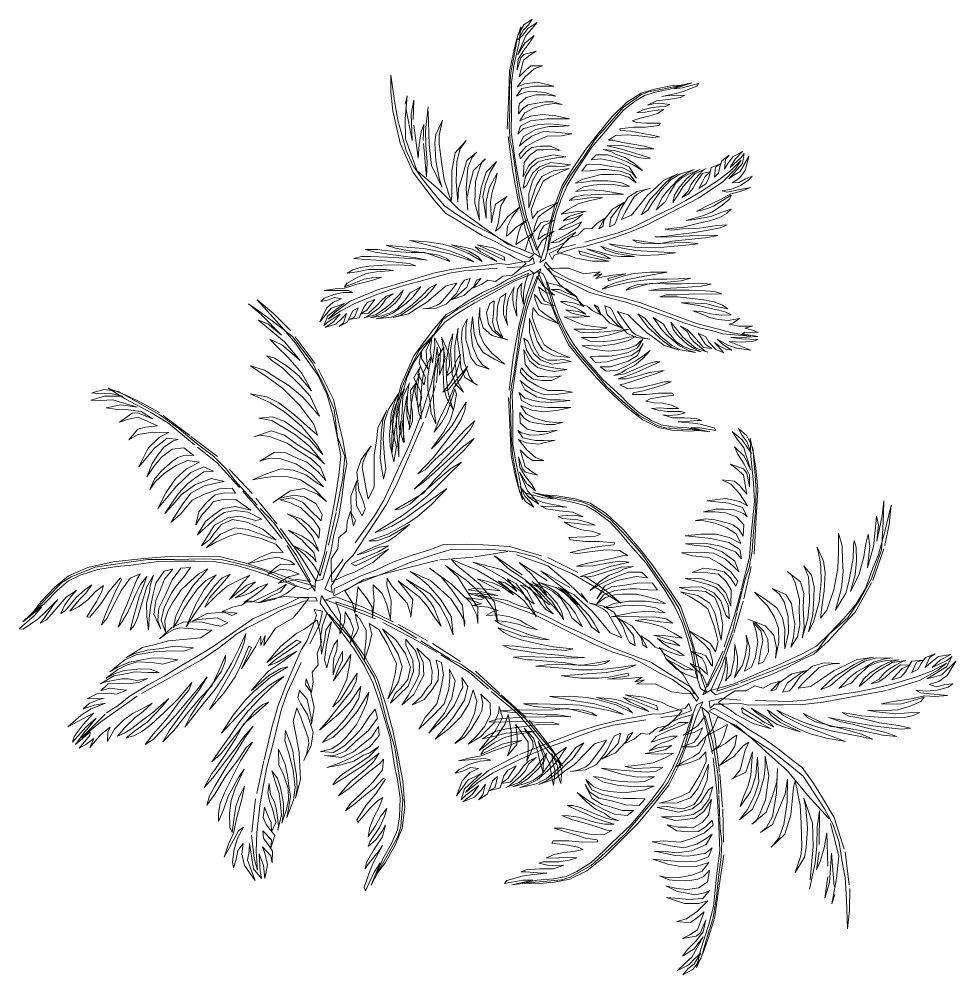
# Model space of a CAD drawing. Header units: millimetres. Extents: x 295.59 to 298.39, y 164.39 to 167.25.
import ezdxf

# ---------------------------------------------------------------- set-up
doc = ezdxf.new("R2010")
doc.units = ezdxf.units.MM
doc.linetypes.add('DOT2', pattern=[3.175, 0, -3.175])
doc.layers.add('palme', color=94, linetype='Continuous', lineweight=5)

# ---------------------------------------------------------------- blocks, each defined once
blk = doc.blocks.new('A$C3BDC59AE')
at = {"layer": 'palme', "linetype": 'DOT2', "ltscale": 0.1}
for points in [[(1.6796, 0.7863), (1.6965, 0.8149), (1.7326, 0.8435), (1.7041, 0.8334), (1.6834, 0.8187), (1.691, 0.8411), (1.7025, 0.8604), (1.7325, 0.8751), (1.704, 0.8719), (1.6925, 0.868), (1.6779, 0.8472), (1.6718, 0.841), (1.674, 0.8564), (1.6847, 0.885), (1.7001, 0.8981), (1.7232, 0.9136), (1.7416, 0.9282), (1.7093, 0.9151), (1.6832, 0.9019), (1.6678, 0.8811), (1.6639, 0.9072), (1.6777, 0.945), (1.6999, 0.9928), (1.7206, 1.006), (1.753, 1.0215), (1.7776, 1.0308), (1.7298, 1.0245), (1.696, 1.0075), (1.6791, 0.9812), (1.6676, 0.9473), (1.6569, 0.9134), (1.6568, 0.955), (1.6675, 0.9943), (1.6844, 1.0244), (1.7113, 1.0383), (1.7375, 1.0384), (1.7568, 1.0361), (1.7814, 1.0424), (1.7228, 1.0491), (1.6882, 1.0359), (1.6675, 1.0174), (1.6506, 0.9812), (1.6398, 0.9719), (1.6467, 1.0073), (1.6636, 1.0343), (1.6843, 1.0513), (1.7051, 1.0568), (1.7397, 1.063), (1.7675, 1.0662), (1.7297, 1.0723), (1.7035, 1.066), (1.6789, 1.0606), (1.6566, 1.0397), (1.6398, 1.0058), (1.6427, 1.0489), (1.6581, 1.0698), (1.6811, 1.0868), (1.6981, 1.0868), (1.7204, 1.0892), (1.7505, 1.0854), (1.7227, 1.0984), (1.6919, 1.0984), (1.6657, 1.0944), (1.6488, 1.0813), (1.6319, 1.0605), (1.628, 1.0735), (1.6488, 1.0967), (1.6811, 1.1153), (1.7111, 1.1284), (1.7542, 1.1286), (1.785, 1.1348), (1.7357, 1.1401), (1.6995, 1.1423), (1.6656, 1.1283), (1.6426, 1.1113), (1.628, 1.0982), (1.641, 1.1267), (1.6771, 1.1476), (1.7164, 1.157), (1.7464, 1.157), (1.7772, 1.1594), (1.7202, 1.1647), (1.6863, 1.163), (1.6632, 1.1568), (1.6502, 1.1529), (1.6409, 1.1514), (1.624, 1.1344), (1.6317, 1.1591), (1.6617, 1.1738), (1.7109, 1.1801), (1.7602, 1.1802), (1.7787, 1.1802), (1.7371, 1.1894), (1.6978, 1.1931), (1.6616, 1.1876), (1.6293, 1.1737), (1.6446, 1.1984), (1.6708, 1.2123), (1.7031, 1.2216), (1.7332, 1.2256), (1.7563, 1.2233), (1.7293, 1.2309), (1.7046, 1.2309), (1.6692, 1.2254), (1.6538, 1.2215), (1.6392, 1.2122), (1.6254, 1.1945), (1.6276, 1.2253), (1.6484, 1.2438), (1.6784, 1.2516), (1.7069, 1.2517), (1.737, 1.2479), (1.7046, 1.2594), (1.6838, 1.2609), (1.6576, 1.2631), (1.6314, 1.2553), (1.6199, 1.2476), (1.6352, 1.2708), (1.6729, 1.2778), (1.6976, 1.2779), (1.7315, 1.2779), (1.6822, 1.2894), (1.6444, 1.2854), (1.6213, 1.2761), (1.6459, 1.3062), (1.6728, 1.3294), (1.6974, 1.3387), (1.6628, 1.3386), (1.6482, 1.327), (1.6274, 1.3062), (1.6404, 1.3555), (1.6596, 1.371), (1.6781, 1.3826), (1.6419, 1.3725), (1.6327, 1.3632), (1.6212, 1.327), (1.625, 1.3593), (1.6419, 1.3856), (1.661, 1.4103), (1.6726, 1.4295), (1.6441, 1.4064), (1.6234, 1.3724), (1.6479, 1.4295), (1.6663, 1.4503), (1.6817, 1.4689), (1.6532, 1.4503), (1.6387, 1.431), (1.6248, 1.4163), (1.6402, 1.4464), (1.6555, 1.4618), (1.6663, 1.4788), (1.6417, 1.4618), (1.6232, 1.431), (1.6103, 1.3593), (1.6027, 1.3192), (1.599, 1.263), (1.5992, 1.2098), (1.5978, 1.1567), (1.601, 1.1135), (1.6087, 1.0812), (1.6221, 0.9903), (1.6284, 0.9434), (1.6416, 0.8925), (1.6532, 0.8525), (1.6796, 0.7863), (1.6796, 0.7863)], [(1.6704, 0.7786), (1.6471, 0.8448), (1.6245, 0.9356), (1.6073, 1.028), (1.5916, 1.1489), (1.5953, 1.2329), (1.5989, 1.323), (1.6103, 1.3785), (1.6194, 1.4163), (1.6324, 1.4556), (1.6272, 1.4086), (1.6119, 1.3385), (1.6044, 1.2892), (1.6046, 1.2006), (1.6032, 1.1397), (1.6165, 1.0489), (1.6283, 0.9826), (1.6493, 0.8849), (1.6703, 0.8241), (1.6912, 0.764), (1.6704, 0.7786), (1.6704, 0.7786)], [(1.6581, 0.7632), (1.5949, 0.7907), (1.5601, 0.8107), (1.517, 0.8306), (1.4738, 0.8559), (1.439, 0.8782), (1.4082, 0.8958), (1.3726, 0.9365), (1.3479, 0.9688), (1.31, 1.0196), (1.2713, 1.1073), (1.2487, 1.2035), (1.2432, 1.2613), (1.243, 1.3113), (1.254, 1.2336), (1.2642, 1.1758), (1.2743, 1.1404), (1.2891, 1.085), (1.31, 1.0396), (1.3378, 0.9996), (1.3703, 0.9589), (1.4035, 0.9189), (1.4413, 0.8936), (1.4945, 0.8606), (1.5424, 0.8361), (1.6103, 0.7985), (1.6712, 0.7732), (1.6581, 0.7632), (1.6581, 0.7632)], [(1.7059, 0.7595), (1.6899, 0.7499), (1.7024, 0.7893), (1.7147, 0.8442), (1.7346, 0.9209), (1.7564, 0.9801), (1.7898, 1.0335), (1.8276, 1.0891), (1.8594, 1.1292), (1.9056, 1.1857), (1.9502, 1.2296), (1.9928, 1.257), (2.0332, 1.2694), (2.0818, 1.2789), (2.1172, 1.2806), (2.0791, 1.2685), (2.0358, 1.2604), (2.0029, 1.2504), (1.9761, 1.2341), (1.9412, 1.2069), (1.911, 1.1731), (1.8927, 1.1501), (1.8455, 1.095), (1.825, 1.0647), (1.7973, 1.0228), (1.7719, 0.9803), (1.7522, 0.9362), (1.7378, 0.8926), (1.7273, 0.8495), (1.7163, 0.7971), (1.7059, 0.7595), (1.7059, 0.7595)], [(1.7121, 0.7865), (1.7433, 0.7979), (1.768, 0.8124), (1.7973, 0.8406), (1.7652, 0.8237), (1.7472, 0.8115), (1.7227, 0.8087), (1.746, 0.8215), (1.7731, 0.8354), (1.8035, 0.8544), (1.8147, 0.8713), (1.7876, 0.858), (1.7622, 0.8497), (1.7469, 0.8479), (1.7662, 0.8618), (1.7862, 0.8695), (1.8007, 0.8789), (1.8175, 0.8941), (1.7962, 0.8839), (1.7593, 0.8742), (1.7764, 0.8878), (1.8056, 0.8966), (1.8281, 0.903), (1.7958, 0.9009), (1.7774, 0.8987), (1.7531, 0.8944), (1.774, 0.9084), (1.8046, 0.9251), (1.8362, 0.9342), (1.877, 0.9428), (1.8519, 0.9453), (1.8108, 0.939), (1.7771, 0.9352), (1.7944, 0.9465), (1.8202, 0.9517), (1.8658, 0.9531), (1.9075, 0.9541), (1.9401, 0.9539), (1.8815, 0.9642), (1.8416, 0.9674), (1.8133, 0.9641), (1.7965, 0.9622), (1.8212, 0.9767), (1.8493, 0.9815), (1.8832, 0.9838), (1.9104, 0.9831), (1.9373, 0.9784), (1.9582, 0.9785), (1.9321, 0.9895), (1.8936, 0.9943), (1.8478, 0.9945), (1.8143, 0.9891), (1.7952, 0.9869), (1.8186, 0.9989), (1.854, 1.0084), (1.8728, 1.0129), (1.9108, 1.0134), (1.9319, 1.0119), (1.9551, 1.0053), (1.978, 0.9885), (1.9596, 1.0136), (1.9306, 1.0234), (1.8897, 1.028), (1.8726, 1.0284), (1.8405, 1.0246), (1.8158, 1.0234), (1.8292, 1.042), (1.8653, 1.0446), (1.9041, 1.0374), (1.9387, 1.0336), (1.9651, 1.0196), (1.9788, 1.0018), (1.957, 1.0358), (1.9276, 1.0494), (1.9022, 1.0543), (1.8728, 1.0602), (1.843, 1.0567), (1.8583, 1.0717), (1.8923, 1.0725), (1.9181, 1.0638), (1.9482, 1.0518), (1.9721, 1.0398), (1.9971, 1.0249), (1.9713, 1.0467), (1.9444, 1.0645), (1.9186, 1.0732), (1.9045, 1.0809), (1.8789, 1.088), (1.9118, 1.0856), (1.9494, 1.0752), (1.9848, 1.0638), (2.0061, 1.0608), (2.0207, 1.0625), (1.9876, 1.0734), (1.9676, 1.0788), (1.9418, 1.0875), (1.9147, 1.0937), (1.8909, 1.0987), (1.9154, 1.1015), (1.9405, 1.099), (1.9872, 1.0904), (2.0137, 1.0896), (2.0314, 1.0901), (2.0018, 1.0983), (1.9741, 1.1029), (1.9377, 1.1095), (1.9082, 1.1162), (1.895, 1.1162), (1.9159, 1.1303), (1.9521, 1.1321), (1.9961, 1.1279), (2.0275, 1.1238), (2.0482, 1.1261), (2.0204, 1.1322), (1.9871, 1.1385), (1.9625, 1.1434), (1.9313, 1.1452), (1.9291, 1.1504), (1.9704, 1.1552), (2.0061, 1.1554), (2.0474, 1.1602), (2.0505, 1.1667), (2.007, 1.1671), (1.9804, 1.1695), (1.9659, 1.174), (1.9898, 1.1822), (2.0163, 1.1876), (2.0417, 1.1959), (2.0613, 1.2075), (2.0276, 1.2036), (2.0049, 1.1995), (1.9802, 1.1982), (1.9986, 1.2065), (2.0265, 1.2136), (2.0678, 1.2183), (2.079, 1.2227), (2.0553, 1.2262), (2.0291, 1.2247), (2.0124, 1.2213), (2.0389, 1.2336), (2.0749, 1.2378), (2.1106, 1.2442), (2.1245, 1.2512), (2.1115, 1.2497), (2.0682, 1.2486), (2.0552, 1.2471), (2.0976, 1.2559), (2.1194, 1.2623), (2.1595, 1.2778), (2.1647, 1.2861), (2.1166, 1.2728), (2.0906, 1.2698), (2.1451, 1.2877), (2.0952, 1.2766), (2.0618, 1.2704), (2.0148, 1.2611), (1.9919, 1.2515), (1.9403, 1.2145), (1.8971, 1.1661), (1.8567, 1.1196), (1.821, 1.0658), (1.7817, 1.0101), (1.7588, 0.9726), (1.7372, 0.9112), (1.7247, 0.8717), (1.7121, 0.7865), (1.7121, 0.7865)], [(1.6457, 0.7855), (1.6556, 0.8186), (1.671, 0.8387), (1.6402, 0.8186), (1.6179, 0.8031), (1.6256, 0.8386), (1.6332, 0.8609), (1.6532, 0.8787), (1.6178, 0.854), (1.6001, 0.8362), (1.5901, 0.8285), (1.5924, 0.8585), (1.6054, 0.884), (1.6277, 0.9141), (1.5923, 0.8863), (1.5701, 0.8538), (1.557, 0.8438), (1.5646, 0.8662), (1.5722, 0.9193), (1.5875, 0.944), (1.5921, 0.9471), (1.5568, 0.9239), (1.5499, 0.8939), (1.5446, 0.8684), (1.5421, 0.9316), (1.5467, 0.9616), (1.5566, 0.9925), (1.5619, 1.0171), (1.5389, 0.9747), (1.5343, 0.9593), (1.529, 0.9315), (1.5292, 0.8815), (1.519, 0.9469), (1.5266, 0.9847), (1.5419, 1.0225), (1.5595, 1.0526), (1.5288, 1.0201), (1.5143, 0.977), (1.5067, 0.9315), (1.5068, 0.9038), (1.5091, 0.876), (1.4944, 0.9268), (1.4965, 0.9923), (1.5087, 1.0324), (1.5164, 1.0525), (1.5264, 1.0602), (1.491, 1.0247), (1.4788, 0.9792), (1.4712, 0.9414), (1.4736, 0.906), (1.4688, 0.9714), (1.4733, 1.0346), (1.4863, 1.0655), (1.5009, 1.0801), (1.4709, 1.0554), (1.4557, 1.0022), (1.4457, 0.9714), (1.4435, 0.9313), (1.4387, 0.9922), (1.4409, 1.0523), (1.4508, 1.09), (1.4685, 1.1155), (1.4354, 1.0777), (1.4256, 1.0245), (1.4257, 0.989), (1.4257, 0.9513), (1.4235, 0.9336), (1.4033, 0.9967), (1.3955, 1.0444), (1.3876, 1.1053), (1.3875, 1.1307), (1.3974, 1.1762), (1.3775, 1.133), (1.3753, 1.1075), (1.3777, 1.0552), (1.3879, 1.002), (1.3956, 0.9766), (1.3654, 1.0397), (1.3576, 1.1029), (1.355, 1.2161), (1.3474, 1.1452), (1.3476, 1.0998), (1.3523, 1.0497), (1.3501, 1.0066), (1.3398, 1.1152), (1.342, 1.1629), (1.3344, 1.1406), (1.3275, 1.1028), (1.3246, 1.062), (1.3096, 1.1782), (1.3118, 1.236), (1.3042, 1.1936), (1.3067, 1.1151), (1.2864, 1.2236), (1.2917, 1.2491), (1.2865, 1.1805), (1.2867, 1.1204), (1.3223, 1.0242), (1.3856, 0.9689), (1.4459, 0.909), (1.5092, 0.8637), (1.547, 0.8361), (1.5948, 0.8031), (1.6457, 0.7855), (1.6457, 0.7855)], [(1.7416, 0.7793), (1.7778, 0.7706), (1.7974, 0.7627), (1.847, 0.7535), (1.8973, 0.753), (1.8407, 0.7656), (1.8103, 0.773), (1.8065, 0.7841), (1.8431, 0.7739), (1.8755, 0.7645), (1.9014, 0.7601), (1.882, 0.7713), (1.8493, 0.7822), (1.8305, 0.7903), (1.8707, 0.7808), (1.909, 0.7695), (1.9329, 0.7678), (1.9729, 0.7677), (1.9178, 0.7767), (1.8866, 0.7879), (1.8728, 0.7985), (1.9183, 0.7822), (1.9703, 0.7735), (1.9974, 0.7709), (2.0458, 0.7725), (2.0964, 0.7784), (2.0282, 0.7824), (1.9758, 0.7855), (1.9376, 0.7923), (1.9177, 0.7978), (1.8966, 0.8055), (1.9363, 0.7991), (1.9739, 0.7954), (2.0143, 0.793), (2.0509, 0.7946), (2.0925, 0.7988), (2.1265, 0.8015), (2.1643, 0.8049), (2.1344, 0.8093), (2.0922, 0.8082), (2.0408, 0.806), (2.0041, 0.8052), (1.9804, 0.81), (1.9673, 0.8169), (2.0069, 0.8112), (2.0464, 0.8055), (2.0857, 0.8132), (2.1349, 0.8188), (2.1742, 0.8225), (2.1858, 0.8232), (2.2229, 0.8304), (2.1921, 0.8315), (2.1384, 0.8289), (2.1002, 0.8278), (2.0701, 0.8251), (2.0354, 0.8262), (2.0694, 0.8288), (2.1029, 0.8338), (2.1536, 0.8397), (2.2045, 0.848), (2.2302, 0.853), (2.2511, 0.8626), (2.2194, 0.8603), (2.1684, 0.852), (2.1171, 0.8499), (2.0849, 0.846), (2.0654, 0.8493), (2.1183, 0.8556), (2.1617, 0.8664), (2.2023, 0.8758), (2.228, 0.8848), (2.2485, 0.8966), (2.2633, 0.9089), (2.2344, 0.9001), (2.2023, 0.8876), (2.1524, 0.8779), (2.1278, 0.8755), (2.177, 0.889), (2.2054, 0.9), (2.2312, 0.9168), (2.2575, 0.9391), (2.263, 0.9512), (2.237, 0.9352), (2.2098, 0.9181), (2.1886, 0.9101), (2.1586, 0.9027), (2.1871, 0.9176), (2.231, 0.9379), (2.2622, 0.955), (2.2898, 0.9627), (2.3205, 0.9741), (2.285, 0.9672), (2.2502, 0.9605), (2.2354, 0.9639), (2.2634, 0.9693), (2.2903, 0.98), (2.3161, 0.9968), (2.3257, 1.0081), (2.306, 1.0003), (2.287, 0.9888), (2.2659, 0.9886), (2.2876, 1.0023), (2.3043, 1.0251), (2.3157, 1.0674), (2.29, 1.0223), (2.271, 1.0108), (2.2558, 1), (2.297, 1.0465), (2.3022, 1.0765), (2.2915, 1.0627), (2.2603, 1.0338), (2.2749, 1.0594), (2.2972, 1.0818), (2.2681, 1.066), (2.2525, 1.0457), (2.2424, 1.0288), (2.2462, 1.0578), (2.2568, 1.0716), (2.2351, 1.0541), (2.2293, 1.0357), (2.225, 1.0176), (2.2125, 1.0049), (2.2161, 1.0347), (2.2313, 1.0455), (2.2029, 1.0345), (2.1959, 1.0017), (2.1873, 0.9851), (2.1664, 0.9717), (2.1768, 0.9909), (2.1846, 1.0074), (2.2013, 1.0224), (2.1774, 1.0162), (2.1576, 0.9888), (2.1477, 0.9712), (2.135, 0.9554), (2.1161, 0.9438), (2.1336, 0.9629), (2.1417, 0.9818), (2.1508, 0.9953), (2.165, 1.0114), (2.1794, 1.026), (2.1877, 1.0315), (2.1541, 1.0148), (2.1319, 0.9916), (2.119, 0.9774), (2.1028, 0.9515), (2.0884, 0.929), (2.0935, 0.9512), (2.1054, 0.9708), (2.1301, 1.0007), (2.1484, 1.016), (2.1696, 1.028), (2.1367, 1.0153), (2.1161, 1.0043), (2.0961, 0.9863), (2.0776, 0.956), (2.0665, 0.9326), (2.0384, 0.9076), (2.0468, 0.9249), (2.0564, 0.944), (2.0721, 0.9643), (2.0896, 0.9834), (2.107, 1.0025), (2.1322, 1.0184), (2.1515, 1.0284), (2.1088, 1.0138), (2.0828, 0.9978), (2.0543, 0.9672), (2.0284, 0.9307), (2.0134, 0.9066), (1.9936, 0.8918), (2.0075, 0.9173), (2.0194, 0.9368), (2.0368, 0.9559), (2.0586, 0.9813), (2.0818, 1.0031), (2.1023, 1.0149), (2.0599, 0.9949), (2.0374, 0.9733), (2.0126, 0.9512), (1.9848, 0.9168), (1.9646, 0.8917), (1.9343, 0.8779), (1.9457, 0.8998), (1.9715, 0.9448), (1.9814, 0.9546), (2.0041, 0.9668), (2.0205, 0.9716), (1.9814, 0.9624), (1.9541, 0.9454), (1.9308, 0.9079), (1.9207, 0.8792), (1.9141, 0.8646), (1.8985, 0.8561), (1.9026, 0.8835), (1.9301, 0.9195), (1.9415, 0.9296), (1.907, 0.9095), (1.8826, 0.8773), (1.8786, 0.8577), (1.8667, 0.8499), (1.8834, 0.8814), (1.8617, 0.8678), (1.8453, 0.8512), (1.8226, 0.8508), (1.8029, 0.8312), (1.7756, 0.822), (1.7615, 0.8059), (1.7416, 0.7793), (1.7416, 0.7793)], [(1.8726, 0.8118), (1.9104, 0.8231), (1.9588, 0.8403), (2.0088, 0.8618), (2.0824, 0.8989), (2.165, 0.9424), (2.238, 0.9911), (2.2764, 1.0315), (2.2929, 1.0559), (2.2605, 1.0245), (2.2251, 0.9964), (2.1709, 0.9608), (2.1272, 0.935), (2.0889, 0.9142), (2.0472, 0.8944), (2.0028, 0.8724), (1.9627, 0.8528), (1.9211, 0.8369), (1.7965, 0.8033), (1.7471, 0.7914), (1.7171, 0.7761), (1.7268, 0.7584), (1.7337, 0.7715), (1.7571, 0.78), (1.7947, 0.7928), (1.8214, 0.7964), (1.8726, 0.8118), (1.8726, 0.8118)], [(1.6489, 0.7477), (1.615, 0.7631), (1.598, 0.7738), (1.5502, 0.7929), (1.5016, 0.8021), (1.5541, 0.7799), (1.5826, 0.7668), (1.5849, 0.7553), (1.5502, 0.7721), (1.5202, 0.7875), (1.4955, 0.7967), (1.5125, 0.7813), (1.5433, 0.7644), (1.5603, 0.7529), (1.5225, 0.7705), (1.4863, 0.7889), (1.4631, 0.795), (1.4238, 0.8019), (1.477, 0.7835), (1.5048, 0.7666), (1.5164, 0.7528), (1.4747, 0.7773), (1.4254, 0.7965), (1.3992, 0.8041), (1.3522, 0.8117), (1.3005, 0.8154), (1.3668, 0.7979), (1.4185, 0.7849), (1.4539, 0.7719), (1.4732, 0.7627), (1.4917, 0.7512), (1.454, 0.7642), (1.4185, 0.7757), (1.3784, 0.7848), (1.3422, 0.7909), (1.3006, 0.7946), (1.2667, 0.7976), (1.2289, 0.8014), (1.2575, 0.7922), (1.2991, 0.7846), (1.3499, 0.777), (1.3862, 0.7717), (1.4085, 0.7625), (1.4201, 0.7525), (1.3823, 0.7663), (1.3445, 0.7793), (1.3045, 0.7792), (1.2552, 0.7829), (1.2159, 0.7867), (1.2043, 0.7882), (1.1666, 0.7881), (1.1966, 0.7805), (1.2498, 0.7729), (1.2876, 0.7676), (1.3176, 0.7638), (1.3523, 0.7562), (1.3176, 0.76), (1.2837, 0.7622), (1.2329, 0.7659), (1.182, 0.7673), (1.1551, 0.7673), (1.1327, 0.7618), (1.1651, 0.758), (1.216, 0.7559), (1.2668, 0.7491), (1.2992, 0.7468), (1.3177, 0.7392), (1.2653, 0.7429), (1.2198, 0.7412), (1.1783, 0.7388), (1.1513, 0.7349), (1.129, 0.7279), (1.1121, 0.7179), (1.1421, 0.7218), (1.176, 0.728), (1.2276, 0.7282), (1.2515, 0.7259), (1.2006, 0.7219), (1.1706, 0.7165), (1.1421, 0.7048), (1.1121, 0.6878), (1.1045, 0.6762), (1.1329, 0.6879), (1.163, 0.6995), (1.1861, 0.7034), (1.2161, 0.705), (1.1861, 0.6957), (1.1383, 0.684), (1.1045, 0.6724), (1.076, 0.6708), (1.0436, 0.6653), (1.0798, 0.6654), (1.1161, 0.6655), (1.1292, 0.6594), (1.1007, 0.6593), (1.0722, 0.6538), (1.0437, 0.6422), (1.0329, 0.6329), (1.0537, 0.6368), (1.0745, 0.6446), (1.0953, 0.6408), (1.0707, 0.6307), (1.0499, 0.6122), (1.0308, 0.5721), (1.0646, 0.6122), (1.0854, 0.62), (1.1031, 0.6269), (1.0539, 0.5891), (1.0424, 0.5605), (1.0554, 0.5721), (1.0916, 0.5953), (1.0724, 0.5722), (1.0462, 0.5551), (1.0786, 0.5645), (1.097, 0.5822), (1.1101, 0.5969), (1.1009, 0.5684), (1.0878, 0.5576), (1.1124, 0.5707), (1.1216, 0.5877), (1.1293, 0.6047), (1.1447, 0.6139), (1.1347, 0.5854), (1.1178, 0.5784), (1.1478, 0.5839), (1.1616, 0.614), (1.1724, 0.6294), (1.1955, 0.6387), (1.1824, 0.6217), (1.1709, 0.6063), (1.1517, 0.5955), (1.1763, 0.5971), (1.2009, 0.6203), (1.214, 0.6349), (1.2293, 0.6481), (1.2501, 0.6558), (1.2294, 0.6411), (1.2178, 0.6242), (1.2071, 0.6126), (1.1894, 0.5994), (1.1725, 0.5878), (1.1633, 0.584), (1.1994, 0.5933), (1.2256, 0.6126), (1.241, 0.6242), (1.2617, 0.6466), (1.2801, 0.6659), (1.2709, 0.6451), (1.2556, 0.6273), (1.2256, 0.6034), (1.2048, 0.5918), (1.1825, 0.584), (1.2164, 0.5895), (1.2387, 0.5972), (1.2618, 0.6104), (1.2864, 0.6374), (1.3009, 0.6583), (1.3333, 0.6768), (1.3217, 0.6622), (1.3087, 0.6452), (1.2902, 0.6274), (1.2695, 0.6127), (1.2487, 0.5973), (1.2203, 0.5856), (1.1995, 0.5802), (1.2449, 0.5857), (1.2726, 0.5973), (1.3072, 0.6221), (1.3387, 0.6522), (1.3579, 0.673), (1.3802, 0.6847), (1.3618, 0.6623), (1.3464, 0.6453), (1.3257, 0.6298), (1.2995, 0.609), (1.2726, 0.5919), (1.2503, 0.5842), (1.2957, 0.5959), (1.3219, 0.6129), (1.3503, 0.6299), (1.3841, 0.6585), (1.4087, 0.6793), (1.4411, 0.6871), (1.4257, 0.6678), (1.3919, 0.6277), (1.3804, 0.6207), (1.3565, 0.613), (1.3388, 0.6106), (1.3789, 0.613), (1.4089, 0.6246), (1.4396, 0.6563), (1.4542, 0.6833), (1.4634, 0.6964), (1.4811, 0.7019), (1.4711, 0.6756), (1.4373, 0.6455), (1.4243, 0.6378), (1.462, 0.651), (1.4919, 0.6772), (1.4996, 0.6965), (1.5127, 0.7019), (1.4904, 0.6734), (1.515, 0.6835), (1.5335, 0.6966), (1.5566, 0.6928), (1.5789, 0.7083), (1.6074, 0.7114), (1.6243, 0.7253), (1.6489, 0.7477), (1.6489, 0.7477)], [(1.5149, 0.7397), (1.4748, 0.7357), (1.424, 0.7287), (1.3709, 0.717), (1.2916, 0.6937), (1.2031, 0.6673), (1.1215, 0.6331), (1.0762, 0.6007), (1.0554, 0.5798), (1.0931, 0.6046), (1.1331, 0.6255), (1.1931, 0.6503), (1.2408, 0.6673), (1.2824, 0.6806), (1.3278, 0.6922), (1.3748, 0.7054), (1.4187, 0.7171), (1.4618, 0.7249), (1.5904, 0.7345), (1.6412, 0.7362), (1.6736, 0.7463), (1.6681, 0.7647), (1.6581, 0.7532), (1.6335, 0.75), (1.5942, 0.7438), (1.5672, 0.746), (1.5149, 0.7397), (1.5149, 0.7397)], [(1.8635, 0.6632), (1.8921, 0.6534), (1.9423, 0.6429), (1.9945, 0.6276), (2.072, 0.5989), (2.1585, 0.5664), (2.2207, 0.5504), (2.2616, 0.5397), (2.3211, 0.5285), (2.2367, 0.5361), (2.2049, 0.5461), (2.1714, 0.5524), (2.1209, 0.5691), (2.0803, 0.5851), (2.0358, 0.5999), (1.9899, 0.6163), (1.9477, 0.6309), (1.9044, 0.6418), (1.8385, 0.6596), (1.7945, 0.6813), (1.7579, 0.6993), (1.7265, 0.7132), (1.7022, 0.7412), (1.7067, 0.7501), (1.7274, 0.7262), (1.7475, 0.7155), (1.7765, 0.6996), (1.8103, 0.6863), (1.8635, 0.6632), (1.8635, 0.6632)], [(1.6582, 0.7277), (1.5951, 0.6999), (1.5605, 0.6797), (1.5174, 0.6596), (1.4743, 0.6341), (1.4397, 0.6109), (1.409, 0.5931), (1.3736, 0.5529), (1.3491, 0.5197), (1.3115, 0.4696), (1.2732, 0.3809), (1.2511, 0.2853), (1.2458, 0.2275), (1.246, 0.1767), (1.2565, 0.2553), (1.2664, 0.3131), (1.2763, 0.3485), (1.2908, 0.404), (1.3115, 0.4495), (1.3391, 0.4897), (1.3714, 0.5306), (1.4044, 0.5707), (1.4421, 0.5962), (1.4951, 0.6287), (1.5428, 0.6543), (1.6105, 0.6922), (1.6713, 0.7178), (1.6582, 0.7277), (1.6582, 0.7277)], [(1.6559, 0.7177), (1.646, 0.6877), (1.6407, 0.6568), (1.6407, 0.6245), (1.6337, 0.6545), (1.6337, 0.6745), (1.636, 0.6876), (1.6229, 0.6699), (1.6207, 0.6445), (1.6184, 0.629), (1.6208, 0.589), (1.6107, 0.6213), (1.6084, 0.639), (1.6083, 0.6544), (1.6129, 0.6768), (1.5953, 0.6421), (1.5907, 0.6166), (1.5885, 0.5835), (1.5931, 0.5612), (1.5807, 0.5935), (1.5807, 0.6189), (1.5852, 0.6467), (1.5883, 0.6567), (1.5706, 0.6443), (1.563, 0.6189), (1.5608, 0.5765), (1.5678, 0.548), (1.5786, 0.5257), (1.5554, 0.5457), (1.5477, 0.5711), (1.5507, 0.5965), (1.5529, 0.6343), (1.5398, 0.6265), (1.5299, 0.5988), (1.5354, 0.5657), (1.5477, 0.5457), (1.5755, 0.5234), (1.5933, 0.5181), (1.5455, 0.531), (1.52, 0.5533), (1.5099, 0.5864), (1.5098, 0.6141), (1.5053, 0.571), (1.51, 0.5332), (1.5232, 0.5055), (1.5456, 0.4779), (1.5634, 0.4625), (1.5834, 0.4448), (1.5534, 0.4602), (1.5202, 0.4801), (1.5024, 0.5055), (1.4923, 0.5355), (1.4899, 0.5686), (1.4876, 0.5863), (1.4823, 0.5432), (1.4878, 0.5001), (1.5025, 0.4624), (1.518, 0.4424), (1.538, 0.4301), (1.5002, 0.4423), (1.4825, 0.4646), (1.4747, 0.4954), (1.4677, 0.5177), (1.4676, 0.5532), (1.4722, 0.5809), (1.4568, 0.5508), (1.4546, 0.52), (1.4601, 0.48), (1.4625, 0.4522), (1.478, 0.4091), (1.4904, 0.3891), (1.5027, 0.3815), (1.4649, 0.4045), (1.4525, 0.4345), (1.4501, 0.4722), (1.4423, 0.5254), (1.4445, 0.5531), (1.4346, 0.4999), (1.4347, 0.4545), (1.4402, 0.4167), (1.4449, 0.389), (1.4604, 0.3613), (1.4372, 0.3844), (1.4271, 0.4144), (1.4248, 0.4444), (1.4223, 0.4876), (1.4269, 0.5176), (1.4291, 0.5353), (1.4192, 0.5076), (1.4093, 0.4521), (1.4095, 0.3989), (1.415, 0.3589), (1.4196, 0.3412), (1.4297, 0.3081), (1.4096, 0.3435), (1.4018, 0.3743), (1.3994, 0.422), (1.4016, 0.4721), (1.4015, 0.4952), (1.3869, 0.4721), (1.374, 0.4166), (1.3695, 0.3588), (1.3719, 0.3157), (1.3775, 0.2656), (1.3643, 0.2979), (1.3596, 0.3356), (1.3541, 0.3664), (1.354, 0.4088), (1.357, 0.4265), (1.3638, 0.4697), (1.3416, 0.4219), (1.3363, 0.3864), (1.3318, 0.3286), (1.3342, 0.2955), (1.3343, 0.2801), (1.3265, 0.2978), (1.3218, 0.3332), (1.3217, 0.371), (1.3293, 0.4165), (1.3117, 0.371), (1.3041, 0.3209), (1.3019, 0.2854), (1.2989, 0.26), (1.2911, 0.2908), (1.291, 0.3231), (1.291, 0.3486), (1.2811, 0.2908), (1.2813, 0.2299), (1.2813, 0.2099), (1.2736, 0.2322), (1.2734, 0.2753), (1.2667, 0.2075), (1.2668, 0.1667), (1.2636, 0.2021), (1.2612, 0.2399), (1.2587, 0.2976), (1.2763, 0.3739), (1.3015, 0.4341), (1.3291, 0.4873), (1.3737, 0.5352), (1.399, 0.5784), (1.442, 0.6086), (1.5151, 0.6488), (1.6005, 0.6922), (1.6559, 0.7177), (1.6559, 0.7177)], [(1.6713, 0.7155), (1.6492, 0.6491), (1.627, 0.559), (1.6096, 0.4657), (1.5953, 0.3447), (1.5993, 0.2616), (1.6034, 0.1707), (1.6143, 0.116), (1.6244, 0.0783), (1.6376, 0.0383), (1.6314, 0.086), (1.6165, 0.1561), (1.6087, 0.2046), (1.6085, 0.2939), (1.6068, 0.354), (1.6196, 0.4449), (1.6303, 0.5112), (1.6508, 0.6099), (1.6714, 0.67), (1.6921, 0.7309), (1.6713, 0.7155), (1.6713, 0.7155)], [(1.6998, 0.7155), (1.6829, 0.7232), (1.6999, 0.6855), (1.7193, 0.6324), (1.748, 0.5593), (1.7759, 0.5023), (1.8161, 0.4532), (1.8601, 0.4024), (1.8956, 0.3663), (1.9489, 0.3156), (1.9983, 0.278), (2.0438, 0.255), (2.0854, 0.2474), (2.134, 0.2444), (2.1702, 0.2461), (2.1309, 0.2537), (2.0869, 0.2574), (2.053, 0.2627), (2.0245, 0.2757), (1.9867, 0.2988), (1.9527, 0.3287), (1.9319, 0.3495), (1.8786, 0.3986), (1.8539, 0.4271), (1.8214, 0.4647), (1.7913, 0.5039), (1.7665, 0.5455), (1.7479, 0.587), (1.7324, 0.6286), (1.7153, 0.6801), (1.6998, 0.7155), (1.6998, 0.7155)], [(1.7146, 0.731), (1.7487, 0.7324), (1.7757, 0.7321), (1.8209, 0.7157), (1.8707, 0.7214), (1.8505, 0.7082), (1.8757, 0.7156), (1.8577, 0.7015), (1.8844, 0.7073), (1.9078, 0.711), (1.9476, 0.7159), (1.8932, 0.7012), (1.8951, 0.6949), (1.9456, 0.7106), (1.9723, 0.7164), (2.0197, 0.7208), (2.0714, 0.7202), (2.0041, 0.708), (1.9525, 0.6985), (1.9155, 0.6881), (1.8956, 0.6802), (1.8763, 0.67), (1.9149, 0.6804), (1.9518, 0.6893), (1.9917, 0.6957), (2.0282, 0.6993), (2.07, 0.6994), (2.104, 0.7008), (2.142, 0.702), (2.1129, 0.6948), (2.0708, 0.6901), (2.0196, 0.686), (1.9831, 0.6832), (1.9601, 0.6756), (1.9479, 0.6664), (1.9865, 0.6776), (2.0251, 0.6879), (2.0651, 0.6851), (2.1145, 0.6854), (2.154, 0.6864), (2.1656, 0.6872), (2.2033, 0.6845), (2.1727, 0.6789), (2.1192, 0.675), (2.0811, 0.6723), (2.0509, 0.6706), (2.0158, 0.6654), (2.0506, 0.6668), (2.0846, 0.6667), (2.1356, 0.6669), (2.1864, 0.6648), (2.2133, 0.6629), (2.2352, 0.6559), (2.2027, 0.6544), (2.1518, 0.6557), (2.1006, 0.6524), (2.0681, 0.6524), (2.0491, 0.6461), (2.1017, 0.6462), (2.1469, 0.6414), (2.1882, 0.6361), (2.2148, 0.6303), (2.2366, 0.6218), (2.2528, 0.6106), (2.2231, 0.6166), (2.1897, 0.6252), (2.1383, 0.6289), (2.1143, 0.6283), (2.1647, 0.6208), (2.1943, 0.6133), (2.2262, 0.6064), (2.2467, 0.6003), (2.2631, 0.5921), (2.2352, 0.5918), (2.2008, 0.5958), (2.178, 0.6013), (2.1481, 0.605), (2.1775, 0.5936), (2.1976, 0.5845), (2.2243, 0.5787), (2.2542, 0.5758), (2.2878, 0.5819), (2.2699, 0.5685), (2.2572, 0.5647), (2.2854, 0.5589), (2.3263, 0.559), (2.3035, 0.5522), (2.327, 0.5466), (2.3435, 0.54), (2.3042, 0.5405), (2.2969, 0.5357), (2.3426, 0.5277), (2.31, 0.5254), (2.2621, 0.525), (2.295, 0.5203), (2.3427, 0.5185), (2.33, 0.5132), (2.2943, 0.5111), (2.2573, 0.5122), (2.3219, 0.4867), (2.2799, 0.4928), (2.2527, 0.5017), (2.2208, 0.5195), (2.2412, 0.5018), (2.2648, 0.487), (2.2465, 0.4898), (2.2278, 0.4989), (2.2131, 0.5092), (2.241, 0.4786), (2.2171, 0.4889), (2.1962, 0.5104), (2.1865, 0.5266), (2.1642, 0.5374), (2.176, 0.5196), (2.1864, 0.5034), (2.2049, 0.4913), (2.1804, 0.4946), (2.1575, 0.5194), (2.1454, 0.5349), (2.131, 0.5491), (2.1108, 0.5582), (2.1305, 0.5422), (2.1408, 0.5237), (2.1508, 0.5121), (2.1675, 0.4978), (2.1836, 0.4851), (2.1925, 0.4806), (2.1571, 0.4924), (2.1323, 0.5135), (2.1177, 0.5253), (2.0986, 0.5498), (2.0816, 0.5704), (2.0893, 0.549), (2.1034, 0.5302), (2.1316, 0.5035), (2.1516, 0.4912), (2.1733, 0.4819), (2.1399, 0.4897), (2.1182, 0.499), (2.096, 0.5137), (2.0734, 0.5424), (2.0603, 0.5642), (2.0293, 0.5849), (2.0398, 0.5695), (2.0517, 0.5517), (2.0688, 0.5327), (2.0885, 0.5166), (2.1082, 0.4997), (2.1358, 0.4862), (2.1561, 0.4793), (2.1112, 0.4879), (2.0844, 0.5014), (2.0515, 0.5285), (2.0222, 0.5607), (2.0045, 0.5828), (1.983, 0.596), (1.9998, 0.5724), (2.014, 0.5544), (2.0336, 0.5375), (2.0583, 0.5149), (2.084, 0.4961), (2.1057, 0.4868), (2.0612, 0.5016), (2.0363, 0.5203), (2.0091, 0.5393), (1.9773, 0.5701), (1.9542, 0.5926), (1.9225, 0.6026), (1.9365, 0.5823), (1.9674, 0.5399), (1.9784, 0.5322), (2.0025, 0.5227), (2.0192, 0.5192), (1.9794, 0.5244), (1.9502, 0.5373), (1.9226, 0.5717), (1.9091, 0.5997), (1.9008, 0.6134), (1.8843, 0.62), (1.8917, 0.5932), (1.9233, 0.5609), (1.9359, 0.5522), (1.8991, 0.568), (1.871, 0.5963), (1.8647, 0.616), (1.8521, 0.6223), (1.8723, 0.5923), (1.8484, 0.6041), (1.8309, 0.6184), (1.8128, 0.6236), (1.7996, 0.6454), (1.7812, 0.6575), (1.7491, 0.683), (1.7146, 0.731), (1.7146, 0.731)], [(1.6814, 0.7085), (1.6984, 0.6801), (1.7339, 0.6517), (1.7061, 0.6609), (1.6853, 0.6762), (1.6923, 0.6531), (1.7039, 0.6347), (1.734, 0.6193), (1.7062, 0.6231), (1.6947, 0.6269), (1.6792, 0.6477), (1.6738, 0.6531), (1.6754, 0.6384), (1.687, 0.61), (1.7024, 0.5969), (1.7248, 0.5816), (1.7441, 0.5662), (1.7117, 0.58), (1.6855, 0.593), (1.67, 0.6138), (1.6663, 0.5868), (1.6795, 0.5491), (1.7027, 0.5022), (1.7235, 0.4891), (1.7551, 0.4738), (1.7798, 0.4646), (1.7328, 0.4699), (1.6989, 0.4867), (1.6819, 0.5137), (1.6702, 0.5475), (1.6586, 0.5814), (1.6587, 0.5398), (1.6703, 0.4998), (1.6874, 0.4698), (1.7136, 0.4567), (1.7406, 0.4568), (1.759, 0.4584), (1.7837, 0.4531), (1.7252, 0.4452), (1.6912, 0.4582), (1.6704, 0.4774), (1.6534, 0.5136), (1.6418, 0.5228), (1.6496, 0.4866), (1.6666, 0.4605), (1.6874, 0.4436), (1.7082, 0.4375), (1.7422, 0.4322), (1.7707, 0.4284), (1.7329, 0.4229), (1.7067, 0.4282), (1.6821, 0.4343), (1.6589, 0.4551), (1.6419, 0.4889), (1.6458, 0.445), (1.6613, 0.4242), (1.6837, 0.4074), (1.7006, 0.4074), (1.7237, 0.4059), (1.7538, 0.4099), (1.7253, 0.3959), (1.6953, 0.3958), (1.6691, 0.3996), (1.6513, 0.4134), (1.6343, 0.4342), (1.6305, 0.4203), (1.6513, 0.398), (1.6837, 0.3789), (1.7138, 0.3658), (1.7577, 0.366), (1.7878, 0.3606), (1.7385, 0.3543), (1.7031, 0.3527), (1.6691, 0.3657), (1.646, 0.3826), (1.6306, 0.3957), (1.6445, 0.368), (1.68, 0.3473), (1.7201, 0.3374), (1.7501, 0.3374), (1.7801, 0.336), (1.7239, 0.3297), (1.69, 0.3319), (1.6669, 0.3372), (1.6538, 0.341), (1.6446, 0.3433), (1.6276, 0.3602), (1.6346, 0.3356), (1.6654, 0.3203), (1.714, 0.315), (1.7633, 0.3151), (1.7825, 0.3152), (1.7409, 0.3058), (1.7009, 0.3019), (1.6654, 0.3072), (1.6331, 0.3202), (1.6485, 0.2956), (1.6748, 0.2825), (1.7071, 0.2734), (1.7372, 0.2696), (1.7595, 0.2712), (1.7333, 0.2642), (1.7087, 0.2641), (1.6725, 0.2694), (1.6578, 0.2733), (1.6424, 0.2825), (1.6293, 0.2994), (1.6309, 0.2693), (1.6517, 0.2501), (1.6826, 0.2433), (1.7111, 0.2434), (1.7411, 0.2465), (1.7088, 0.2356), (1.688, 0.2333), (1.6618, 0.2317), (1.6348, 0.2393), (1.624, 0.2462), (1.6387, 0.2239), (1.6765, 0.2163), (1.7011, 0.2164), (1.735, 0.2165), (1.6865, 0.2048), (1.6488, 0.2085), (1.6256, 0.2185), (1.6504, 0.1877), (1.6766, 0.1655), (1.7013, 0.1563), (1.6674, 0.1562), (1.6519, 0.1669), (1.6311, 0.1877), (1.6451, 0.1384), (1.6636, 0.1238), (1.6829, 0.1123), (1.6467, 0.1215), (1.6374, 0.1315), (1.6258, 0.1669), (1.6297, 0.1353), (1.6467, 0.1084), (1.666, 0.0838), (1.6769, 0.0653), (1.6491, 0.0876), (1.6282, 0.1214), (1.6522, 0.0653), (1.6715, 0.0445), (1.687, 0.0253), (1.6584, 0.0445), (1.643, 0.0629), (1.6298, 0.0783), (1.6453, 0.0483), (1.66, 0.0329), (1.6716, 0.016), (1.6469, 0.0329), (1.6283, 0.0629), (1.6143, 0.1353), (1.6072, 0.1745), (1.6032, 0.2315), (1.6031, 0.2847), (1.6007, 0.337), (1.6044, 0.381), (1.612, 0.4133), (1.6249, 0.5035), (1.6301, 0.5513), (1.6439, 0.6021), (1.6546, 0.6422), (1.6814, 0.7085), (1.6814, 0.7085)], [(1.7099, 0.6894), (1.7415, 0.6817), (1.7685, 0.6703), (1.8001, 0.6465), (1.7662, 0.6595), (1.7477, 0.6687), (1.7231, 0.6686), (1.7477, 0.6594), (1.7755, 0.6479), (1.8079, 0.6326), (1.821, 0.618), (1.7933, 0.6272), (1.7663, 0.6325), (1.7516, 0.6325), (1.7725, 0.6217), (1.7933, 0.6156), (1.8079, 0.608), (1.8272, 0.5949), (1.8041, 0.6026), (1.7663, 0.6079), (1.7856, 0.5971), (1.8157, 0.591), (1.8388, 0.5872), (1.8065, 0.5856), (1.7872, 0.5856), (1.7626, 0.587), (1.7857, 0.5763), (1.8181, 0.5625), (1.8497, 0.5572), (1.8913, 0.5535), (1.8666, 0.548), (1.825, 0.5495), (1.7912, 0.5494), (1.8104, 0.5402), (1.8366, 0.5387), (1.8821, 0.5419), (1.9237, 0.5459), (1.956, 0.5498), (1.899, 0.5327), (1.8598, 0.5249), (1.8313, 0.5248), (1.8143, 0.5248), (1.8405, 0.5141), (1.8691, 0.5118), (1.9029, 0.5142), (1.9291, 0.5182), (1.9561, 0.5252), (1.9769, 0.5275), (1.9522, 0.5144), (1.9145, 0.5042), (1.8691, 0.4987), (1.8352, 0.5002), (1.8159, 0.5001), (1.8406, 0.491), (1.8768, 0.4857), (1.8953, 0.4834), (1.9331, 0.4873), (1.9538, 0.4913), (1.9769, 0.5006), (1.9977, 0.5199), (1.9823, 0.4936), (1.9539, 0.4797), (1.9146, 0.4704), (1.8977, 0.4688), (1.8653, 0.4687), (1.8407, 0.4663), (1.8561, 0.4494), (1.8915, 0.4518), (1.9293, 0.4627), (1.9639, 0.4705), (1.9877, 0.4875), (1.9992, 0.5068), (1.9824, 0.4705), (1.9539, 0.4535), (1.9293, 0.4457), (1.9016, 0.4364), (1.8708, 0.4363), (1.8878, 0.4233), (1.9224, 0.4272), (1.9463, 0.4381), (1.9747, 0.4536), (1.9978, 0.469), (2.0201, 0.486), (1.9978, 0.4613), (1.9732, 0.4405), (1.9486, 0.4288), (1.9355, 0.4196), (1.9109, 0.4103), (1.9432, 0.4157), (1.9786, 0.4312), (2.0125, 0.446), (2.0333, 0.4522), (2.0487, 0.4522), (2.0164, 0.4367), (1.9979, 0.429), (1.9733, 0.4174), (1.9464, 0.408), (1.924, 0.4003), (1.9487, 0.4003), (1.9733, 0.4066), (2.0187, 0.4198), (2.0449, 0.4237), (2.0619, 0.4253), (2.0334, 0.4144), (2.0072, 0.4067), (1.971, 0.395), (1.9433, 0.3857), (1.9295, 0.3833), (1.9526, 0.3719), (1.988, 0.3743), (2.0319, 0.3836), (2.0619, 0.3914), (2.0827, 0.3914), (2.0566, 0.3821), (2.0242, 0.372), (1.9996, 0.365), (1.9696, 0.3588), (1.9673, 0.3534), (2.0089, 0.3535), (2.0451, 0.3575), (2.0867, 0.3576), (2.0905, 0.3514), (2.0474, 0.3459), (2.0205, 0.3404), (2.0074, 0.3342), (2.0321, 0.3289), (2.0583, 0.3274), (2.0852, 0.3214), (2.1061, 0.3122), (2.0714, 0.3121), (2.049, 0.3136), (2.0244, 0.312), (2.0437, 0.3066), (2.0714, 0.3028), (2.113, 0.3029), (2.1246, 0.2991), (2.1023, 0.2929), (2.0753, 0.2913), (2.0583, 0.2928), (2.0869, 0.2836), (2.1231, 0.2837), (2.1585, 0.2823), (2.1739, 0.2761), (2.1608, 0.2761), (2.1169, 0.2721), (2.1038, 0.2721), (2.1478, 0.2684), (2.1701, 0.2653), (2.2117, 0.2539), (2.2172, 0.2462), (2.1686, 0.2538), (2.1416, 0.2537), (2.1987, 0.2423), (2.1478, 0.2476), (2.1131, 0.2498), (2.0662, 0.2535), (2.0415, 0.2612), (1.9867, 0.2911), (1.9373, 0.3341), (1.8917, 0.3755), (1.85, 0.4247), (1.8044, 0.4762), (1.7782, 0.5101), (1.7495, 0.5685), (1.7325, 0.6062), (1.7099, 0.6894), (1.7099, 0.6894)], [(1.0395, -0.2004), (1.0635, -0.1175), (1.072, -0.0682), (1.0874, -0.0108), (1.0975, 0.051), (1.1031, 0.1028), (1.1108, 0.1465), (1.1007, 0.2126), (1.0887, 0.2628), (1.0709, 0.3391), (1.0167, 0.447), (0.943, 0.545), (0.8918, 0.5964), (0.843, 0.6372), (0.9098, 0.5639), (0.9572, 0.508), (0.9832, 0.47), (1.0247, 0.4115), (1.0517, 0.3552), (1.0679, 0.2965), (1.0812, 0.2327), (1.0931, 0.1688), (1.0872, 0.1123), (1.0757, 0.0353), (1.0618, -0.0309), (1.0438, -0.1261), (1.0194, -0.2049), (1.0395, -0.2004), (1.0395, -0.2004)], [(1.0317, -0.1901), (1.0109, -0.1564), (0.9857, -0.1266), (0.9546, -0.1007), (0.989, -0.1181), (1.0082, -0.1341), (1.019, -0.1468), (1.0124, -0.1201), (0.9899, -0.0975), (0.977, -0.0829), (0.9367, -0.0531), (0.9757, -0.0694), (0.9946, -0.0814), (1.0094, -0.0937), (1.0271, -0.116), (1.008, -0.0713), (0.9874, -0.0465), (0.9574, -0.0177), (0.9323, -0.0042), (0.9732, -0.0183), (0.9976, -0.0387), (1.0205, -0.0653), (1.0276, -0.0763), (1.03, -0.0494), (1.0118, -0.0217), (0.973, 0.0145), (0.9401, 0.0306), (0.91, 0.0382), (0.9477, 0.0443), (0.9783, 0.0313), (1.0002, 0.008), (1.0346, -0.0244), (1.0377, -0.0057), (1.0191, 0.0261), (0.983, 0.0475), (0.9539, 0.0517), (0.9103, 0.043), (0.8909, 0.0303), (0.9417, 0.0656), (0.9835, 0.0721), (1.0233, 0.0552), (1.0499, 0.033), (1.0122, 0.072), (0.9723, 0.0978), (0.9352, 0.1074), (0.8907, 0.1082), (0.8617, 0.1036), (0.8287, 0.0985), (0.8675, 0.115), (0.9133, 0.1308), (0.9519, 0.1274), (0.9887, 0.113), (1.0224, 0.0886), (1.0412, 0.0767), (1.0041, 0.1164), (0.9584, 0.1458), (0.9105, 0.162), (0.8789, 0.1632), (0.851, 0.1539), (0.8931, 0.1802), (0.9287, 0.1793), (0.9645, 0.162), (0.9915, 0.1508), (1.0255, 0.1224), (1.0484, 0.0958), (1.0319, 0.1346), (1.0042, 0.1615), (0.9614, 0.1884), (0.9329, 0.2084), (0.8792, 0.2282), (0.8501, 0.2324), (0.8329, 0.2267), (0.8853, 0.2445), (0.924, 0.2322), (0.962, 0.2042), (1.0192, 0.169), (1.044, 0.1446), (1.001, 0.1968), (0.9574, 0.2332), (0.9168, 0.2582), (0.8865, 0.276), (0.8476, 0.2834), (0.8883, 0.2871), (0.9251, 0.2727), (0.9558, 0.2508), (0.999, 0.2185), (1.0242, 0.19), (1.0393, 0.1736), (1.0207, 0.2054), (0.9755, 0.2594), (0.9245, 0.302), (0.8818, 0.3289), (0.861, 0.3387), (0.8212, 0.3556), (0.8713, 0.3464), (0.907, 0.3291), (0.9547, 0.2931), (1.0009, 0.2508), (1.0231, 0.2323), (1.0126, 0.2648), (0.9699, 0.3218), (0.9182, 0.3725), (0.8749, 0.4049), (0.8225, 0.4398), (0.8641, 0.4264), (0.904, 0.4006), (0.9379, 0.3811), (0.9785, 0.3472), (0.9931, 0.3301), (1.0289, 0.2888), (1.001, 0.3485), (0.9713, 0.3821), (0.9196, 0.4328), (0.8859, 0.4571), (0.8711, 0.4695), (0.8943, 0.4627), (0.932, 0.4387), (0.9682, 0.4085), (1.0057, 0.3647), (0.9763, 0.4181), (0.9344, 0.4656), (0.9022, 0.4962), (0.8803, 0.5195), (0.916, 0.5022), (0.9471, 0.4763), (0.9715, 0.4559), (0.9241, 0.5118), (0.8657, 0.5606), (0.8464, 0.5766), (0.8741, 0.5661), (0.9154, 0.5316), (0.856, 0.5925), (0.8168, 0.6252), (0.8532, 0.5998), (0.8913, 0.5718), (0.9486, 0.5277), (1.0076, 0.4496), (1.0449, 0.3771), (1.0737, 0.3079), (1.0837, 0.2268), (1.1048, 0.1678), (1.099, 0.1024), (1.0789, 0.0001), (1.0518, -0.1165), (1.0317, -0.1901), (1.0317, -0.1901)], [(1.0661, -0.2075), (1.1081, -0.1873), (1.132, -0.1797), (1.1887, -0.1493), (1.2365, -0.1101), (1.1731, -0.1425), (1.1377, -0.1594), (1.1247, -0.1523), (1.1688, -0.1327), (1.2076, -0.1162), (1.2362, -0.0999), (1.2079, -0.1038), (1.1669, -0.1198), (1.1423, -0.1268), (1.1895, -0.1048), (1.2362, -0.0849), (1.2607, -0.0676), (1.2988, -0.0355), (1.2385, -0.0717), (1.2, -0.0847), (1.1774, -0.0847), (1.2344, -0.0645), (1.2924, -0.0326), (1.3207, -0.0137), (1.3658, 0.0252), (1.4108, 0.0717), (1.3407, 0.0223), (1.2868, -0.0167), (1.2459, -0.0403), (1.2216, -0.0513), (1.1957, -0.0598), (1.2385, -0.0341), (1.278, -0.0093), (1.3189, 0.0217), (1.3538, 0.0515), (1.3909, 0.0883), (1.421, 0.1184), (1.4549, 0.1515), (1.4232, 0.1316), (1.3825, 0.0978), (1.3344, 0.0552), (1.3002, 0.0248), (1.2734, 0.0108), (1.2546, 0.0077), (1.2981, 0.0328), (1.3409, 0.0585), (1.373, 0.097), (1.4162, 0.1412), (1.4513, 0.1758), (1.4621, 0.1857), (1.4923, 0.2219), (1.4608, 0.1992), (1.4109, 0.1544), (1.3755, 0.1225), (1.3477, 0.0968), (1.3126, 0.0697), (1.344, 0.0998), (1.3734, 0.1305), (1.4178, 0.1762), (1.46, 0.2238), (1.4816, 0.2497), (1.4943, 0.2754), (1.4647, 0.2474), (1.4218, 0.2005), (1.3744, 0.1573), (1.3463, 0.1281), (1.3241, 0.1165), (1.3697, 0.1637), (1.4046, 0.2085), (1.4357, 0.2503), (1.4536, 0.2793), (1.4649, 0.3063), (1.4688, 0.3305), (1.4485, 0.2986), (1.4272, 0.2612), (1.3859, 0.2116), (1.3646, 0.1906), (1.4016, 0.2424), (1.4205, 0.2756), (1.4322, 0.3122), (1.44, 0.3546), (1.4351, 0.3712), (1.4234, 0.3346), (1.4104, 0.2966), (1.3956, 0.2713), (1.373, 0.2412), (1.3882, 0.2775), (1.4153, 0.3326), (1.4314, 0.3743), (1.4527, 0.4029), (1.4735, 0.4383), (1.4445, 0.4035), (1.4155, 0.3688), (1.3991, 0.3612), (1.4219, 0.3885), (1.4396, 0.4202), (1.4513, 0.4568), (1.4511, 0.4745), (1.4381, 0.4515), (1.4288, 0.4254), (1.4085, 0.4085), (1.4186, 0.4402), (1.4175, 0.4749), (1.3945, 0.5255), (1.4058, 0.4609), (1.3966, 0.4348), (1.389, 0.4122), (1.3923, 0.4898), (1.3742, 0.5237), (1.3748, 0.5019), (1.368, 0.4486), (1.3612, 0.4856), (1.3659, 0.5243), (1.3489, 0.4859), (1.3511, 0.4539), (1.3546, 0.4296), (1.3347, 0.4613), (1.3348, 0.4825), (1.3277, 0.4484), (1.3365, 0.4259), (1.3466, 0.405), (1.3431, 0.3828), (1.3238, 0.4152), (1.3307, 0.437), (1.3118, 0.4039), (1.3296, 0.3665), (1.3357, 0.3438), (1.3261, 0.3143), (1.3203, 0.3404), (1.3148, 0.3638), (1.3198, 0.3909), (1.3016, 0.3661), (1.304, 0.3239), (1.3076, 0.2996), (1.3078, 0.2743), (1.2985, 0.2482), (1.3011, 0.2799), (1.2941, 0.3045), (1.2917, 0.3241), (1.2933, 0.3516), (1.2958, 0.3772), (1.2995, 0.3891), (1.2794, 0.347), (1.2769, 0.3064), (1.2756, 0.2824), (1.2804, 0.2445), (1.2841, 0.2113), (1.2715, 0.2369), (1.2668, 0.2659), (1.268, 0.3138), (1.2736, 0.343), (1.2841, 0.3706), (1.2621, 0.3338), (1.2516, 0.3062), (1.2456, 0.2735), (1.2518, 0.2283), (1.26, 0.1976), (1.2518, 0.1517), (1.247, 0.1745), (1.2413, 0.2007), (1.2391, 0.2326), (1.2417, 0.2643), (1.2436, 0.2966), (1.2553, 0.3332), (1.2668, 0.3575), (1.2356, 0.3095), (1.2244, 0.2737), (1.2203, 0.2206), (1.2239, 0.1663), (1.2284, 0.1311), (1.2216, 0.1004), (1.215, 0.1361), (1.211, 0.1644), (1.2129, 0.1967), (1.2139, 0.2385), (1.2193, 0.278), (1.2298, 0.3056), (1.2045, 0.2527), (1.1997, 0.214), (1.1932, 0.1731), (1.1934, 0.1177), (1.1936, 0.0774), (1.1751, 0.0402), (1.1689, 0.0704), (1.1576, 0.135), (1.1602, 0.1517), (1.172, 0.1807), (1.1839, 0.1996), (1.1541, 0.1593), (1.1411, 0.1212), (1.1467, 0.0663), (1.1609, 0.0307), (1.166, 0.0113), (1.157, -0.01), (1.1399, 0.0206), (1.1382, 0.0772), (1.1413, 0.0959), (1.1237, 0.0492), (1.1247, -0.0006), (1.137, -0.0234), (1.1317, -0.0403), (1.1223, 0.004), (1.1121, -0.0277), (1.1099, -0.0559), (1.0877, -0.075), (1.0846, -0.1088), (1.0647, -0.1386), (1.0644, -0.166), (1.0661, -0.2075), (1.0661, -0.2075)], [(1.1661, -0.0727), (1.1945, -0.0312), (1.2286, 0.0231), (1.26, 0.0834), (1.3014, 0.178), (1.3472, 0.284), (1.3801, 0.3895), (1.3855, 0.4591), (1.3822, 0.4957), (1.3756, 0.4397), (1.3635, 0.3846), (1.339, 0.3072), (1.317, 0.2478), (1.2963, 0.1974), (1.2709, 0.1445), (1.2459, 0.089), (1.2218, 0.0376), (1.1946, -0.01), (1.1005, -0.1409), (1.0612, -0.1909), (1.0449, -0.23), (1.067, -0.2396), (1.0639, -0.2207), (1.0807, -0.1946), (1.1062, -0.152), (1.1301, -0.1279), (1.1661, -0.0727), (1.1661, -0.0727)], [(1.0172, -0.2031), (0.9715, -0.1286), (0.9029, -0.0349), (0.8277, 0.0567), (0.7233, 0.1677), (0.6404, 0.2306), (0.5501, 0.2997), (0.489, 0.3332), (0.4447, 0.3538), (0.3958, 0.3733), (0.4466, 0.341), (0.5256, 0.2989), (0.5783, 0.2674), (0.664, 0.1958), (0.7229, 0.1492), (0.7997, 0.0638), (0.8546, 0.0004), (0.9326, -0.0986), (0.9736, -0.1666), (1.0153, -0.2354), (1.0172, -0.2031), (1.0172, -0.2031)], [(1.0025, -0.2071), (0.9616, -0.2005), (0.9059, -0.2117), (0.9369, -0.1925), (0.9684, -0.1849), (0.9407, -0.173), (0.9137, -0.1693), (0.8748, -0.1858), (0.9007, -0.1623), (0.9137, -0.1543), (0.946, -0.1561), (0.9555, -0.1553), (0.9402, -0.145), (0.9036, -0.1333), (0.8787, -0.1376), (0.846, -0.1467), (0.8158, -0.1528), (0.855, -0.1329), (0.8885, -0.1183), (0.9208, -0.1201), (0.8981, -0.0948), (0.8513, -0.0772), (0.7877, -0.0617), (0.7585, -0.0712), (0.7184, -0.0891), (0.6898, -0.1054), (0.7326, -0.0646), (0.776, -0.0457), (0.8155, -0.051), (0.8573, -0.0671), (0.8991, -0.0831), (0.8591, -0.0498), (0.8114, -0.0288), (0.769, -0.021), (0.7355, -0.0357), (0.7139, -0.0615), (0.7006, -0.0805), (0.6756, -0.0998), (0.7151, -0.0375), (0.7549, -0.0154), (0.79, -0.0109), (0.8383, -0.0237), (0.8564, -0.02), (0.8155, 0.0016), (0.7768, 0.0064), (0.7439, 0), (0.7213, -0.0151), (0.689, -0.0433), (0.6625, -0.0675), (0.6875, -0.027), (0.7137, -0.0062), (0.7394, 0.0126), (0.7778, 0.0181), (0.8239, 0.0072), (0.7787, 0.0387), (0.7464, 0.0405), (0.7122, 0.0327), (0.6987, 0.0164), (0.6787, -0.0045), (0.6583, -0.0365), (0.6678, 0.002), (0.6919, 0.0308), (0.7166, 0.0529), (0.7441, 0.0588), (0.7776, 0.0584), (0.7674, 0.0732), (0.7293, 0.0711), (0.6849, 0.0555), (0.6483, 0.0372), (0.6131, -0.005), (0.5839, -0.0295), (0.6174, 0.0228), (0.6443, 0.058), (0.6841, 0.08), (0.7188, 0.0886), (0.7437, 0.0929), (0.706, 0.1018), (0.6577, 0.0845), (0.616, 0.0541), (0.5919, 0.0252), (0.5664, -0.0024), (0.6055, 0.0565), (0.6349, 0.0872), (0.6586, 0.1051), (0.6727, 0.1146), (0.6824, 0.1216), (0.7122, 0.1243), (0.683, 0.1374), (0.6435, 0.1201), (0.5995, 0.0779), (0.56, 0.0306), (0.5446, 0.0121), (0.569, 0.0594), (0.5974, 0.1009), (0.631, 0.1306), (0.6694, 0.1512), (0.6334, 0.1561), (0.5999, 0.1415), (0.5651, 0.1179), (0.5373, 0.0921), (0.5209, 0.0694), (0.5353, 0.1001), (0.555, 0.1238), (0.5892, 0.1542), (0.6046, 0.1652), (0.6258, 0.1725), (0.6526, 0.1715), (0.6225, 0.1941), (0.5874, 0.1896), (0.556, 0.1656), (0.5332, 0.1382), (0.5121, 0.1069), (0.5277, 0.1466), (0.5421, 0.1684), (0.5616, 0.1948), (0.5906, 0.2145), (0.6059, 0.2193), (0.5727, 0.2231), (0.5351, 0.1931), (0.5153, 0.1694), (0.4882, 0.1369), (0.516, 0.1927), (0.5499, 0.2259), (0.578, 0.24), (0.5287, 0.241), (0.4863, 0.2338), (0.4577, 0.2176), (0.4848, 0.2501), (0.5075, 0.2562), (0.5441, 0.2595), (0.4857, 0.2857), (0.4569, 0.2797), (0.4304, 0.2705), (0.4682, 0.2978), (0.4852, 0.2987), (0.5285, 0.2814), (0.4951, 0.303), (0.4557, 0.3083), (0.4166, 0.3096), (0.3902, 0.314), (0.4339, 0.3227), (0.483, 0.3155), (0.4099, 0.3377), (0.3746, 0.3359), (0.3437, 0.3365), (0.3851, 0.3484), (0.4151, 0.3484), (0.4404, 0.3486), (0.3992, 0.3579), (0.3727, 0.3562), (0.3472, 0.3587), (0.3832, 0.3688), (0.4269, 0.3624), (0.5074, 0.3177), (0.5507, 0.2929), (0.6085, 0.251), (0.6595, 0.2084), (0.7116, 0.1687), (0.7507, 0.1298), (0.7755, 0.0965), (0.8515, 0.0117), (0.8931, -0.0317), (0.9307, -0.0857), (0.9605, -0.1282), (1.0025, -0.2071), (1.0025, -0.2071)], [(2.1922, -0.522), (2.1765, -0.4882), (2.1401, -0.4522), (2.1701, -0.4657), (2.1916, -0.4854), (2.1865, -0.4587), (2.1757, -0.4367), (2.1438, -0.416), (2.1744, -0.4235), (2.1869, -0.4291), (2.2018, -0.4542), (2.2072, -0.4608), (2.2072, -0.4443), (2.1975, -0.4111), (2.1818, -0.3946), (2.1585, -0.3748), (2.1387, -0.3554), (2.1734, -0.3746), (2.2012, -0.3923), (2.216, -0.4173), (2.2234, -0.3876), (2.2131, -0.3438), (2.1926, -0.2886), (2.1708, -0.2716), (2.1373, -0.2507), (2.1107, -0.2375), (2.1627, -0.2489), (2.1987, -0.2718), (2.2146, -0.3039), (2.2236, -0.3432), (2.2327, -0.3824), (2.2374, -0.3359), (2.2291, -0.2897), (2.2136, -0.2542), (2.1858, -0.2365), (2.1556, -0.2334), (2.1347, -0.233), (2.1078, -0.2241), (2.1742, -0.2222), (2.2106, -0.2408), (2.2317, -0.2647), (2.2465, -0.3072), (2.2583, -0.3189), (2.2539, -0.2775), (2.2379, -0.2462), (2.2166, -0.2248), (2.194, -0.2156), (2.1567, -0.2056), (2.1252, -0.1981), (2.1681, -0.1964), (2.1968, -0.2054), (2.2237, -0.2151), (2.2471, -0.241), (2.2622, -0.2809), (2.263, -0.2313), (2.2481, -0.2063), (2.225, -0.1848), (2.2061, -0.1828), (2.1804, -0.1785), (2.1463, -0.1793), (2.1798, -0.1671), (2.2134, -0.1705), (2.2423, -0.1778), (2.2605, -0.1954), (2.2771, -0.2206), (2.283, -0.2055), (2.2623, -0.1781), (2.2283, -0.1529), (2.1962, -0.1348), (2.147, -0.1297), (2.114, -0.1203), (2.1699, -0.119), (2.2098, -0.1214), (2.2462, -0.1399), (2.2701, -0.1615), (2.2858, -0.1779), (2.2735, -0.1453), (2.2362, -0.118), (2.1926, -0.1022), (2.1589, -0.0987), (2.1255, -0.0936), (2.1891, -0.0931), (2.2268, -0.0996), (2.252, -0.1083), (2.2663, -0.1141), (2.2763, -0.1177), (2.2934, -0.1386), (2.2884, -0.1103), (2.2557, -0.0895), (2.202, -0.0779), (2.1468, -0.0722), (2.1253, -0.07), (2.1729, -0.0644), (2.2182, -0.0647), (2.2572, -0.0748), (2.2919, -0.0932), (2.2775, -0.0638), (2.2497, -0.0462), (2.2145, -0.0321), (2.1814, -0.0244), (2.1562, -0.0235), (2.1863, -0.0188), (2.2139, -0.0216), (2.2538, -0.0318), (2.2697, -0.0378), (2.2859, -0.0499), (2.2986, -0.0704), (2.3003, -0.0366), (2.2793, -0.0126), (2.2456, -0.0013), (2.2137, 0.0019), (2.1797, 0.0019), (2.2172, 0.0103), (2.2407, 0.0105), (2.2702, 0.0092), (2.2995, -0.0025), (2.3107, -0.0115), (2.2969, 0.0152), (2.2556, 0.0281), (2.228, 0.031), (2.1901, 0.0349), (2.2457, 0.0422), (2.2875, 0.0336), (2.3122, 0.0197), (2.2881, 0.057), (2.2614, 0.085), (2.2349, 0.0982), (2.2728, 0.0943), (2.2888, 0.0805), (2.3097, 0.0548), (2.2998, 0.1116), (2.2808, 0.1301), (2.2606, 0.1452), (2.3001, 0.1307), (2.3093, 0.1185), (2.3181, 0.0775), (2.3174, 0.1133), (2.3016, 0.1454), (2.2828, 0.1752), (2.2729, 0.1971), (2.3014, 0.1689), (2.3207, 0.1286), (2.3005, 0.1943), (2.2813, 0.2198), (2.2663, 0.2431), (2.296, 0.2183), (2.3111, 0.1958), (2.324, 0.1771), (2.3102, 0.2125), (2.2956, 0.2314), (2.2846, 0.2517), (2.3102, 0.2299), (2.3275, 0.1941), (2.3347, 0.1115), (2.3379, 0.0667), (2.3357, 0.0025), (2.3296, -0.057), (2.3262, -0.1159), (2.3168, -0.1646), (2.3045, -0.1999), (2.2795, -0.2992), (2.268, -0.3521), (2.2467, -0.4074), (2.23, -0.451), (2.1922, -0.522), (2.1922, -0.522)], [(2.2026, -0.5309), (2.2352, -0.4594), (2.2706, -0.3611), (2.3011, -0.2588), (2.3313, -0.1251), (2.3366, -0.0316), (2.3427, 0.0706), (2.3369, 0.1331), (2.33, 0.1764), (2.3199, 0.2228), (2.3214, 0.1686), (2.3297, 0.0885), (2.3328, 0.0333), (2.3225, -0.0667), (2.3173, -0.1341), (2.2923, -0.2343), (2.2726, -0.3072), (2.238, -0.4152), (2.2078, -0.4801), (2.1776, -0.5458), (2.2026, -0.5309), (2.2026, -0.5309)], [(2.1625, -0.4972), (2.1281, -0.485), (2.0992, -0.4689), (2.0666, -0.4386), (2.103, -0.4571), (2.1227, -0.4696), (2.1503, -0.4724), (2.1237, -0.4593), (2.094, -0.4431), (2.0596, -0.4222), (2.0466, -0.4043), (2.0766, -0.4178), (2.1061, -0.427), (2.1225, -0.4286), (2.1005, -0.4142), (2.0779, -0.4049), (2.0624, -0.3946), (2.0424, -0.3777), (2.0673, -0.389), (2.109, -0.3994), (2.0886, -0.3851), (2.0557, -0.3748), (2.0303, -0.3678), (2.0667, -0.3698), (2.0882, -0.372), (2.1157, -0.3765), (2.091, -0.3618), (2.0564, -0.3426), (2.0217, -0.3329), (1.9756, -0.3239), (2.0038, -0.3206), (2.0502, -0.3271), (2.0881, -0.331), (2.0676, -0.3185), (2.0385, -0.3137), (1.9872, -0.312), (1.9403, -0.3115), (1.9036, -0.3121), (1.9693, -0.2997), (2.0142, -0.2956), (2.0461, -0.2988), (2.0651, -0.3008), (2.037, -0.2857), (2.0053, -0.2799), (1.9672, -0.2786), (1.9374, -0.2799), (1.9064, -0.2845), (1.8829, -0.2847), (1.912, -0.2729), (1.9554, -0.266), (2.0068, -0.2652), (2.0446, -0.2708), (2.0662, -0.273), (2.0396, -0.2599), (1.9997, -0.2497), (1.9793, -0.245), (1.9366, -0.2449), (1.9129, -0.2469), (1.886, -0.2546), (1.8605, -0.2737), (1.8807, -0.2462), (1.9142, -0.2339), (1.9593, -0.2281), (1.9784, -0.2283), (2.0146, -0.232), (2.0425, -0.2323), (2.0272, -0.2115), (1.9872, -0.2101), (1.9438, -0.2178), (1.9041, -0.2224), (1.8754, -0.2387), (1.8603, -0.2589), (1.8834, -0.2203), (1.9172, -0.2046), (1.9457, -0.1988), (1.9778, -0.1917), (2.0123, -0.1952), (1.9948, -0.1786), (1.9556, -0.1789), (1.9276, -0.1883), (1.894, -0.2022), (1.8663, -0.2168), (1.8394, -0.2332), (1.8672, -0.2082), (1.8972, -0.1878), (1.9261, -0.1777), (1.9418, -0.1688), (1.9705, -0.1613), (1.9336, -0.1636), (1.8922, -0.1768), (1.8526, -0.1893), (1.8286, -0.1938), (1.8114, -0.192), (1.8493, -0.1785), (1.8709, -0.172), (1.8998, -0.1619), (1.9311, -0.1546), (1.957, -0.1486), (1.9294, -0.1458), (1.9011, -0.1498), (1.8487, -0.1593), (1.819, -0.1606), (1.7998, -0.1604), (1.8329, -0.1516), (1.8631, -0.1459), (1.905, -0.1372), (1.9371, -0.13), (1.9529, -0.129), (1.9283, -0.1134), (1.8884, -0.1119), (1.8382, -0.1173), (1.8037, -0.1224), (1.7804, -0.12), (1.8108, -0.1127), (1.8481, -0.1052), (1.8765, -0.1003), (1.9109, -0.0968), (1.9141, -0.0911), (1.8675, -0.0863), (1.8265, -0.0864), (1.78, -0.0817), (1.7764, -0.0743), (1.8253, -0.0732), (1.8561, -0.0703), (1.8714, -0.0649), (1.8445, -0.056), (1.8153, -0.0513), (1.7859, -0.0413), (1.7637, -0.0286), (1.8025, -0.0326), (1.8273, -0.0369), (1.855, -0.038), (1.8341, -0.0297), (1.8035, -0.0222), (1.757, -0.0175), (1.7445, -0.0118), (1.7702, -0.0075), (1.8005, -0.0089), (1.8193, -0.0125), (1.7885, 0.0011), (1.748, 0.0052), (1.7085, 0.011), (1.6919, 0.0197), (1.7066, 0.0182), (1.7562, 0.0175), (1.7708, 0.016), (1.7221, 0.0253), (1.6975, 0.0313), (1.6523, 0.049), (1.6471, 0.0583), (1.7005, 0.0441), (1.7307, 0.041), (1.6682, 0.0605), (1.7245, 0.0486), (1.7631, 0.042), (1.8152, 0.0323), (1.8419, 0.0209), (1.8997, -0.019), (1.9499, -0.0729), (1.996, -0.1247), (2.0369, -0.1847), (2.0818, -0.2476), (2.1073, -0.2886), (2.1324, -0.3573), (2.1471, -0.4015), (2.1625, -0.4972), (2.1625, -0.4972)], [(2.1707, -0.5277), (2.1888, -0.5382), (2.1742, -0.494), (2.1587, -0.4323), (2.1352, -0.3472), (2.1107, -0.2802), (2.0715, -0.2204), (2.0282, -0.1585), (1.9927, -0.1139), (1.9391, -0.0509), (1.8882, -0.003), (1.84, 0.028), (1.7944, 0.0414), (1.7404, 0.0504), (1.6997, 0.0529), (1.7428, 0.0398), (1.7915, 0.0304), (1.8288, 0.0205), (1.8592, 0.0026), (1.8988, -0.0276), (1.9333, -0.0651), (1.9542, -0.0908), (2.008, -0.1521), (2.0323, -0.1868), (2.0642, -0.2328), (2.0933, -0.2802), (2.1161, -0.3295), (2.132, -0.3782), (2.1445, -0.4265), (2.1576, -0.4862), (2.1707, -0.5277), (2.1707, -0.5277)], [(2.2196, -0.5353), (2.2343, -0.5028), (2.2438, -0.4689), (2.2475, -0.4327), (2.2519, -0.4672), (2.2496, -0.4896), (2.2455, -0.504), (2.2622, -0.4856), (2.2677, -0.4575), (2.272, -0.4405), (2.274, -0.3954), (2.2815, -0.4327), (2.2821, -0.4528), (2.2803, -0.4701), (2.2726, -0.4945), (2.2964, -0.4578), (2.3045, -0.4299), (2.3108, -0.3931), (2.3082, -0.3675), (2.3183, -0.4051), (2.3154, -0.4336), (2.307, -0.4641), (2.3024, -0.475), (2.3237, -0.4632), (2.3352, -0.4356), (2.3427, -0.3885), (2.3382, -0.3558), (2.3287, -0.3295), (2.3522, -0.3546), (2.3579, -0.3839), (2.3516, -0.412), (2.3447, -0.454), (2.3602, -0.4469), (2.3746, -0.417), (2.3724, -0.3793), (2.3609, -0.3555), (2.3324, -0.3273), (2.3132, -0.3192), (2.3651, -0.3394), (2.391, -0.3673), (2.3984, -0.4055), (2.3952, -0.4366), (2.4054, -0.3888), (2.4045, -0.346), (2.393, -0.3135), (2.3712, -0.2799), (2.3532, -0.2606), (2.3328, -0.2385), (2.3646, -0.2592), (2.3994, -0.2854), (2.4163, -0.3159), (2.4241, -0.3507), (2.4229, -0.388), (2.4234, -0.4081), (2.4344, -0.3604), (2.4333, -0.3115), (2.4213, -0.2676), (2.4063, -0.2434), (2.3853, -0.2273), (2.4262, -0.2455), (2.4434, -0.2725), (2.4485, -0.3079), (2.4537, -0.3336), (2.4496, -0.3733), (2.4413, -0.4038), (2.462, -0.372), (2.4681, -0.3377), (2.4667, -0.2923), (2.4672, -0.261), (2.455, -0.2109), (2.4435, -0.1871), (2.4305, -0.1771), (2.4701, -0.2073), (2.4805, -0.2423), (2.4787, -0.2848), (2.4813, -0.3452), (2.4755, -0.376), (2.4928, -0.3176), (2.498, -0.2668), (2.4963, -0.2239), (2.4943, -0.1923), (2.4803, -0.1595), (2.5035, -0.188), (2.5112, -0.2228), (2.5104, -0.2567), (2.508, -0.3052), (2.4994, -0.3383), (2.4948, -0.3579), (2.5092, -0.328), (2.5267, -0.2671), (2.5328, -0.2076), (2.5314, -0.1622), (2.5282, -0.1418), (2.5208, -0.1036), (2.5392, -0.1455), (2.5443, -0.1809), (2.5414, -0.2346), (2.5331, -0.2904), (2.5304, -0.3162), (2.5494, -0.2921), (2.5704, -0.2315), (2.5822, -0.1674), (2.5846, -0.1188), (2.5843, -0.0622), (2.5953, -0.0999), (2.5961, -0.1427), (2.5986, -0.1778), (2.5937, -0.2252), (2.5883, -0.2446), (2.5756, -0.2921), (2.606, -0.2412), (2.6161, -0.2022), (2.6279, -0.1381), (2.6291, -0.1007), (2.6309, -0.0835), (2.6375, -0.1042), (2.6386, -0.1444), (2.6343, -0.1866), (2.6205, -0.2366), (2.6455, -0.1878), (2.6599, -0.1326), (2.6665, -0.0932), (2.6729, -0.0651), (2.678, -0.1005), (2.6742, -0.1367), (2.6713, -0.1652), (2.6892, -0.1017), (2.6961, -0.0336), (2.6984, -0.0111), (2.7045, -0.037), (2.6996, -0.0853), (2.7151, -0.0102), (2.7198, 0.0355), (2.7192, -0.0046), (2.7174, -0.0471), (2.7134, -0.112), (2.6848, -0.1953), (2.6495, -0.2596), (2.6123, -0.3159), (2.5568, -0.3643), (2.5234, -0.4096), (2.4717, -0.4383), (2.3852, -0.4747), (2.2846, -0.5132), (2.2196, -0.5353), (2.2196, -0.5353)], [(2.2159, -0.5462), (2.2897, -0.5224), (2.3308, -0.504), (2.3814, -0.4865), (2.4326, -0.463), (2.474, -0.4411), (2.5106, -0.4248), (2.5548, -0.3841), (2.5862, -0.3498), (2.6342, -0.2981), (2.6874, -0.2034), (2.7234, -0.0991), (2.7361, -0.035), (2.7419, 0.0219), (2.7208, -0.0648), (2.703, -0.1283), (2.6877, -0.1669), (2.665, -0.2272), (2.6365, -0.2757), (2.6008, -0.3174), (2.56, -0.3593), (2.5183, -0.4004), (2.4731, -0.4245), (2.4099, -0.4546), (2.3536, -0.4776), (2.2734, -0.512), (2.2024, -0.5335), (2.2159, -0.5462), (2.2159, -0.5462)], [(1.0735, -0.2287), (1.1507, -0.1903), (1.1977, -0.1731), (1.2515, -0.1478), (1.3104, -0.1267), (1.3596, -0.1114), (1.4013, -0.096), (1.4689, -0.0947), (1.5197, -0.0969), (1.5987, -0.1014), (1.7138, -0.1348), (1.8241, -0.1905), (1.8839, -0.2316), (1.9319, -0.2717), (1.8486, -0.2197), (1.7852, -0.1831), (1.7431, -0.1643), (1.6782, -0.1339), (1.6179, -0.1175), (1.5573, -0.112), (1.4922, -0.1104), (1.4272, -0.1101), (1.3726, -0.1259), (1.2982, -0.1504), (1.2363, -0.1765), (1.1458, -0.2113), (1.0726, -0.2493), (1.0735, -0.2287), (1.0735, -0.2287)], [(0.9612, -0.219), (0.9285, -0.2432), (0.8958, -0.2598), (0.8476, -0.271), (0.8873, -0.2489), (0.911, -0.2386), (0.9308, -0.2149), (0.9021, -0.2312), (0.8688, -0.2485), (0.8281, -0.2673), (0.8036, -0.2681), (0.8347, -0.2489), (0.8615, -0.2273), (0.8732, -0.2133), (0.8462, -0.2246), (0.8236, -0.2396), (0.8045, -0.2475), (0.7765, -0.2555), (0.8024, -0.2395), (0.8378, -0.2076), (0.812, -0.2174), (0.7821, -0.2413), (0.7598, -0.2604), (0.7843, -0.2281), (0.7997, -0.2097), (0.8209, -0.1872), (0.7921, -0.2008), (0.7528, -0.2207), (0.7224, -0.2467), (0.6854, -0.2835), (0.6999, -0.2556), (0.7347, -0.2169), (0.7619, -0.1844), (0.7376, -0.1954), (0.7151, -0.2193), (0.6817, -0.2654), (0.6521, -0.3084), (0.6298, -0.3425), (0.6592, -0.2743), (0.6833, -0.2304), (0.7061, -0.203), (0.7197, -0.1868), (0.6884, -0.2033), (0.6633, -0.2288), (0.6384, -0.2632), (0.6211, -0.2914), (0.6062, -0.3228), (0.5917, -0.3446), (0.5989, -0.3105), (0.6195, -0.2662), (0.6508, -0.2183), (0.6794, -0.187), (0.6948, -0.1685), (0.6662, -0.1848), (0.632, -0.2152), (0.615, -0.2311), (0.5885, -0.2704), (0.5755, -0.2934), (0.5659, -0.323), (0.5677, -0.3584), (0.5549, -0.3226), (0.5644, -0.2842), (0.587, -0.2391), (0.5991, -0.2216), (0.625, -0.1905), (0.6426, -0.165), (0.614, -0.1662), (0.5878, -0.2021), (0.5679, -0.247), (0.5475, -0.2864), (0.5447, -0.3229), (0.5539, -0.3494), (0.5327, -0.3041), (0.5393, -0.2632), (0.5516, -0.2334), (0.565, -0.1994), (0.5897, -0.1698), (0.5635, -0.1756), (0.5394, -0.2119), (0.5307, -0.2435), (0.5226, -0.2832), (0.5189, -0.3177), (0.5173, -0.3527), (0.5115, -0.3115), (0.5113, -0.2712), (0.5199, -0.2383), (0.5216, -0.2183), (0.5324, -0.1873), (0.5117, -0.2226), (0.4981, -0.269), (0.485, -0.3132), (0.4743, -0.3381), (0.4619, -0.3529), (0.473, -0.3095), (0.4805, -0.2856), (0.4891, -0.2527), (0.5018, -0.2194), (0.5123, -0.1918), (0.4926, -0.2155), (0.4788, -0.244), (0.4549, -0.2981), (0.4376, -0.3264), (0.4256, -0.3439), (0.438, -0.3079), (0.4516, -0.2766), (0.4695, -0.2326), (0.4829, -0.1986), (0.4918, -0.1834), (0.4622, -0.1963), (0.436, -0.2322), (0.4097, -0.2817), (0.393, -0.3167), (0.3764, -0.3367), (0.3885, -0.3041), (0.4048, -0.2651), (0.4179, -0.2359), (0.436, -0.2021), (0.4327, -0.1956), (0.3994, -0.2355), (0.3741, -0.2733), (0.3408, -0.3132), (0.3318, -0.312), (0.3611, -0.2663), (0.3776, -0.2361), (0.3821, -0.2186), (0.3572, -0.2379), (0.3348, -0.2618), (0.3072, -0.2827), (0.2817, -0.2953), (0.3095, -0.262), (0.3289, -0.2418), (0.3471, -0.2169), (0.3265, -0.2311), (0.3006, -0.2546), (0.2673, -0.2945), (0.2543, -0.3025), (0.2663, -0.2762), (0.2864, -0.2491), (0.3015, -0.234), (0.2698, -0.254), (0.2408, -0.2887), (0.2109, -0.3215), (0.1927, -0.3313), (0.2032, -0.3188), (0.2346, -0.2736), (0.2451, -0.261), (0.2063, -0.3), (0.1854, -0.319), (0.141, -0.3497), (0.1293, -0.3487), (0.1756, -0.3083), (0.1972, -0.2824), (0.1404, -0.3279), (0.1863, -0.2834), (0.2163, -0.252), (0.2576, -0.21), (0.2848, -0.1925), (0.3574, -0.1641), (0.4383, -0.1513), (0.5146, -0.141), (0.5952, -0.1406), (0.6812, -0.1383), (0.7347, -0.1403), (0.8137, -0.1599), (0.8635, -0.1738), (0.9612, -0.219), (0.9612, -0.219)], [(0.9944, -0.2304), (1.0153, -0.2203), (0.9655, -0.2063), (0.8991, -0.1822), (0.806, -0.151), (0.7291, -0.1319), (0.6497, -0.1309), (0.5658, -0.1323), (0.5026, -0.1373), (0.4113, -0.1476), (0.3356, -0.1647), (0.277, -0.1898), (0.2363, -0.2235), (0.1945, -0.2676), (0.1669, -0.3036), (0.2058, -0.2721), (0.2447, -0.233), (0.277, -0.2048), (0.3124, -0.1879), (0.3648, -0.1702), (0.4208, -0.1618), (0.4574, -0.1585), (0.5473, -0.147), (0.5944, -0.1461), (0.6565, -0.1453), (0.7183, -0.148), (0.7779, -0.1576), (0.8327, -0.1732), (0.8849, -0.1917), (0.948, -0.2168), (0.9944, -0.2304), (0.9944, -0.2304)], [(1.1048, -0.2348), (1.1286, -0.2709), (1.1355, -0.3018), (1.1409, -0.2562), (1.144, -0.2224), (1.1719, -0.2582), (1.1871, -0.2834), (1.1881, -0.3169), (1.1928, -0.2631), (1.19, -0.2319), (1.1906, -0.2161), (1.2176, -0.2424), (1.2315, -0.2753), (1.2425, -0.3208), (1.2442, -0.2646), (1.2311, -0.2173), (1.232, -0.1967), (1.2472, -0.222), (1.2921, -0.2719), (1.3034, -0.3065), (1.3026, -0.3134), (1.3088, -0.2609), (1.2856, -0.2301), (1.2655, -0.2046), (1.328, -0.253), (1.3531, -0.2815), (1.3746, -0.3158), (1.394, -0.3407), (1.3718, -0.2846), (1.3607, -0.2678), (1.3384, -0.2404), (1.2904, -0.2003), (1.3612, -0.2431), (1.3913, -0.2808), (1.4152, -0.3258), (1.4298, -0.3669), (1.4235, -0.3114), (1.3938, -0.2628), (1.3563, -0.219), (1.3297, -0.1968), (1.3013, -0.1768), (1.3618, -0.2035), (1.4228, -0.2581), (1.4513, -0.302), (1.4644, -0.3255), (1.4637, -0.3412), (1.4581, -0.2789), (1.4244, -0.2306), (1.3943, -0.193), (1.3585, -0.1668), (1.425, -0.2148), (1.4819, -0.2699), (1.501, -0.3071), (1.5033, -0.3329), (1.5037, -0.2843), (1.4651, -0.227), (1.4435, -0.1927), (1.4069, -0.1584), (1.469, -0.2027), (1.5248, -0.253), (1.553, -0.2929), (1.5632, -0.3302), (1.5536, -0.2682), (1.5106, -0.216), (1.4766, -0.1876), (1.4403, -0.1574), (1.4252, -0.141), (1.5018, -0.1724), (1.5539, -0.2032), (1.6184, -0.2446), (1.6428, -0.2649), (1.6784, -0.311), (1.6531, -0.2572), (1.6305, -0.2346), (1.5784, -0.1949), (1.5194, -0.1619), (1.4888, -0.1489), (1.5735, -0.1707), (1.6403, -0.2139), (1.7508, -0.3024), (1.6889, -0.2382), (1.6453, -0.2018), (1.5936, -0.1662), (1.554, -0.1294), (1.6663, -0.2068), (1.7103, -0.2472), (1.695, -0.222), (1.6643, -0.1851), (1.6276, -0.1494), (1.751, -0.2285), (1.8046, -0.277), (1.7701, -0.2357), (1.6928, -0.175), (1.8131, -0.2428), (1.8332, -0.2683), (1.7717, -0.2082), (1.714, -0.1601), (1.5932, -0.117), (1.4894, -0.1332), (1.3836, -0.1427), (1.2894, -0.1669), (1.2326, -0.1809), (1.1625, -0.2002), (1.1048, -0.2348), (1.1048, -0.2348)], [(2.1523, -0.5433), (2.114, -0.5408), (2.0839, -0.5372), (2.0352, -0.5136), (1.9788, -0.5141), (2.003, -0.5017), (1.9739, -0.5071), (1.9957, -0.4934), (1.9652, -0.4967), (1.9385, -0.4981), (1.8935, -0.4989), (1.956, -0.4889), (1.9547, -0.4817), (1.8963, -0.4933), (1.8657, -0.4966), (1.8122, -0.4959), (1.7544, -0.4891), (1.8311, -0.4834), (1.89, -0.4789), (1.9327, -0.4716), (1.9559, -0.4651), (1.9786, -0.456), (1.9342, -0.4631), (1.8918, -0.4687), (1.8465, -0.4712), (1.8052, -0.4709), (1.7585, -0.4661), (1.7202, -0.4637), (1.6776, -0.4605), (1.711, -0.4559), (1.7586, -0.4556), (1.8165, -0.457), (1.8576, -0.4582), (1.8842, -0.4524), (1.899, -0.4436), (1.8544, -0.4515), (1.81, -0.4585), (1.7657, -0.4506), (1.7103, -0.4452), (1.666, -0.4417), (1.6529, -0.4411), (1.6111, -0.4337), (1.6459, -0.4311), (1.7063, -0.433), (1.7492, -0.4345), (1.7832, -0.4362), (1.8231, -0.4345), (1.784, -0.4319), (1.746, -0.4278), (1.6889, -0.422), (1.6323, -0.4137), (1.6024, -0.4084), (1.5787, -0.398), (1.6153, -0.4001), (1.6721, -0.4076), (1.7298, -0.4099), (1.7661, -0.4138), (1.7881, -0.4089), (1.7293, -0.4028), (1.6793, -0.3921), (1.6336, -0.3814), (1.6045, -0.3718), (1.5812, -0.3597), (1.5644, -0.3453), (1.5969, -0.3555), (1.6332, -0.369), (1.6904, -0.3791), (1.7173, -0.3813), (1.6617, -0.367), (1.6295, -0.3551), (1.5946, -0.3436), (1.5725, -0.3344), (1.5551, -0.3234), (1.5862, -0.3263), (1.6243, -0.3348), (1.6492, -0.3436), (1.6821, -0.3513), (1.6507, -0.3351), (1.6292, -0.3225), (1.6001, -0.3129), (1.5669, -0.3061), (1.5286, -0.309), (1.5502, -0.2961), (1.5648, -0.2934), (1.534, -0.2835), (1.4882, -0.2789), (1.5146, -0.2739), (1.4889, -0.2649), (1.4712, -0.2556), (1.5151, -0.2608), (1.5239, -0.2562), (1.4736, -0.242), (1.5104, -0.2432), (1.564, -0.2484), (1.5278, -0.2393), (1.4746, -0.2316), (1.4894, -0.2272), (1.5296, -0.2291), (1.5709, -0.2346), (1.5016, -0.1985), (1.5479, -0.2103), (1.5773, -0.2235), (1.6109, -0.247), (1.5902, -0.2249), (1.5655, -0.2055), (1.5857, -0.2109), (1.6055, -0.2232), (1.6207, -0.2365), (1.5931, -0.199), (1.6187, -0.2132), (1.6395, -0.2398), (1.6484, -0.259), (1.6722, -0.2738), (1.661, -0.2524), (1.6512, -0.2331), (1.632, -0.2174), (1.659, -0.2239), (1.6818, -0.2544), (1.6934, -0.2732), (1.7079, -0.2907), (1.7294, -0.3034), (1.7092, -0.283), (1.6999, -0.2611), (1.6901, -0.2471), (1.6731, -0.2291), (1.6566, -0.2129), (1.6471, -0.2068), (1.6854, -0.2242), (1.7106, -0.2507), (1.7255, -0.2657), (1.744, -0.2954), (1.7607, -0.3204), (1.7546, -0.2955), (1.741, -0.2728), (1.7126, -0.2396), (1.6917, -0.2236), (1.6684, -0.2106), (1.7049, -0.2233), (1.7281, -0.2362), (1.7512, -0.2553), (1.7731, -0.29), (1.7852, -0.3159), (1.8174, -0.3428), (1.8075, -0.3243), (1.7964, -0.303), (1.7794, -0.2797), (1.7592, -0.2594), (1.7392, -0.2382), (1.7099, -0.2198), (1.688, -0.2097), (1.7372, -0.2246), (1.7657, -0.2429), (1.7992, -0.2771), (1.8283, -0.3166), (1.8455, -0.3434), (1.868, -0.3606), (1.8519, -0.3322), (1.8382, -0.3104), (1.8182, -0.2892), (1.7933, -0.261), (1.7667, -0.2369), (1.7435, -0.224), (1.7916, -0.2458), (1.8172, -0.2697), (1.8455, -0.2941), (1.8774, -0.3323), (1.9006, -0.3602), (1.9349, -0.3752), (1.9216, -0.3508), (1.892, -0.2997), (1.8806, -0.2898), (1.8548, -0.2764), (1.8365, -0.2705), (1.8804, -0.2809), (1.9115, -0.2988), (1.9384, -0.3406), (1.9502, -0.3735), (1.9578, -0.3898), (1.9755, -0.3991), (1.9705, -0.3683), (1.9388, -0.3283), (1.9259, -0.3172), (1.9651, -0.3392), (1.9932, -0.3741), (1.9979, -0.3969), (2.0114, -0.4055), (1.9922, -0.3695), (2.0176, -0.3855), (2.0355, -0.4036), (2.0552, -0.4115), (2.0673, -0.4375), (2.0865, -0.4532), (2.1195, -0.4855), (2.1523, -0.5433), (2.1523, -0.5433)], [(0.9973, -0.257), (0.9713, -0.2908), (0.9492, -0.3164), (0.8972, -0.3465), (0.8626, -0.3988), (0.8663, -0.3688), (0.8531, -0.3989), (0.854, -0.3703), (0.8382, -0.4005), (0.8229, -0.426), (0.7956, -0.4679), (0.8253, -0.4041), (0.8177, -0.4008), (0.7921, -0.4618), (0.7763, -0.4921), (0.7423, -0.5409), (0.7002, -0.59), (0.7426, -0.5157), (0.7751, -0.4587), (0.7948, -0.4148), (0.8033, -0.3895), (0.809, -0.3628), (0.7879, -0.4081), (0.7668, -0.4507), (0.7409, -0.494), (0.7149, -0.5318), (0.6815, -0.5719), (0.6555, -0.6056), (0.6261, -0.6429), (0.6426, -0.6093), (0.6719, -0.5652), (0.7092, -0.5129), (0.7358, -0.4757), (0.747, -0.4476), (0.748, -0.4285), (0.7277, -0.4744), (0.7066, -0.5197), (0.6717, -0.5557), (0.6323, -0.6033), (0.6016, -0.6419), (0.5929, -0.6536), (0.5601, -0.6875), (0.5793, -0.6538), (0.6186, -0.5994), (0.6466, -0.5608), (0.6693, -0.5305), (0.6925, -0.4927), (0.6658, -0.5272), (0.6384, -0.5596), (0.5977, -0.6086), (0.5548, -0.6556), (0.5314, -0.6798), (0.5071, -0.6952), (0.5318, -0.6628), (0.5739, -0.6151), (0.6119, -0.5634), (0.638, -0.5324), (0.6472, -0.5091), (0.6051, -0.5595), (0.5641, -0.5989), (0.5259, -0.6343), (0.499, -0.6551), (0.4733, -0.6691), (0.4496, -0.6756), (0.4792, -0.652), (0.5142, -0.6269), (0.5591, -0.5806), (0.5778, -0.5572), (0.5301, -0.5995), (0.4991, -0.6217), (0.4668, -0.6468), (0.4446, -0.6614), (0.4236, -0.6706), (0.4457, -0.6437), (0.4772, -0.6139), (0.5008, -0.5965), (0.5283, -0.5709), (0.4939, -0.5898), (0.4689, -0.6018), (0.442, -0.6226), (0.4151, -0.6489), (0.3939, -0.686), (0.3955, -0.6581), (0.4021, -0.643), (0.3738, -0.6653), (0.3411, -0.7046), (0.3529, -0.6772), (0.3287, -0.6952), (0.3091, -0.7058), (0.3412, -0.6685), (0.3424, -0.6576), (0.2981, -0.695), (0.322, -0.662), (0.3601, -0.6158), (0.3292, -0.6435), (0.2891, -0.6877), (0.2943, -0.6713), (0.3209, -0.6354), (0.3517, -0.6009), (0.2754, -0.6423), (0.315, -0.6069), (0.3454, -0.5881), (0.388, -0.5717), (0.3548, -0.577), (0.3216, -0.5878), (0.339, -0.5725), (0.3627, -0.5619), (0.3844, -0.5561), (0.3327, -0.5583), (0.3617, -0.5436), (0.3991, -0.5409), (0.4223, -0.5446), (0.4507, -0.5319), (0.4241, -0.5289), (0.4002, -0.5259), (0.3738, -0.5338), (0.3966, -0.513), (0.4388, -0.511), (0.4634, -0.512), (0.4885, -0.5095), (0.5135, -0.4976), (0.4823, -0.5035), (0.4563, -0.4985), (0.4373, -0.4988), (0.4101, -0.5033), (0.385, -0.5085), (0.3735, -0.5134), (0.4133, -0.4889), (0.4534, -0.4822), (0.4764, -0.4777), (0.5153, -0.4792), (0.5486, -0.4793), (0.5219, -0.4695), (0.4926, -0.4679), (0.4444, -0.4735), (0.4166, -0.4828), (0.3902, -0.4961), (0.4246, -0.4704), (0.4509, -0.457), (0.4828, -0.4477), (0.5284, -0.449), (0.5598, -0.4539), (0.6046, -0.441), (0.5814, -0.4386), (0.5548, -0.4356), (0.5228, -0.4368), (0.4915, -0.4428), (0.4596, -0.448), (0.4245, -0.4636), (0.4015, -0.4776), (0.4459, -0.4414), (0.4804, -0.4266), (0.5327, -0.4169), (0.5871, -0.4147), (0.6225, -0.4155), (0.6523, -0.4055), (0.6162, -0.4027), (0.5876, -0.4018), (0.5557, -0.407), (0.5142, -0.4124), (0.4756, -0.4219), (0.4492, -0.4353), (0.4991, -0.4045), (0.5371, -0.3957), (0.5771, -0.3849), (0.6322, -0.3793), (0.6723, -0.3752), (0.7073, -0.3529), (0.6767, -0.35), (0.6112, -0.3455), (0.5949, -0.3499), (0.5666, -0.3653), (0.5498, -0.3785), (0.5867, -0.3446), (0.6225, -0.327), (0.6777, -0.3281), (0.7153, -0.3378), (0.7351, -0.3409), (0.7547, -0.3303), (0.7231, -0.3159), (0.6667, -0.3202), (0.6483, -0.3252), (0.6929, -0.3027), (0.7426, -0.2985), (0.7666, -0.3084), (0.7828, -0.3013), (0.7378, -0.2966), (0.7682, -0.2831), (0.7961, -0.2779), (0.8156, -0.2647), (0.847, -0.2696), (0.8734, -0.2617), (0.9237, -0.2514), (0.9973, -0.257), (0.9973, -0.257)], [(0.8128, -0.3451), (0.7804, -0.3647), (0.73, -0.4043), (0.6733, -0.4419), (0.5836, -0.4931), (0.483, -0.5498), (0.4177, -0.5965), (0.3746, -0.6271), (0.3161, -0.675), (0.3912, -0.6003), (0.4263, -0.5779), (0.4592, -0.5509), (0.5159, -0.5159), (0.5638, -0.49), (0.6137, -0.4592), (0.6663, -0.4284), (0.7142, -0.3998), (0.7593, -0.367), (0.8294, -0.3183), (0.8855, -0.2935), (0.9322, -0.2731), (0.9707, -0.2541), (1.017, -0.2533), (1.0219, -0.2648), (0.9824, -0.2655), (0.956, -0.2761), (0.9175, -0.291), (0.8776, -0.3127), (0.8128, -0.3451), (0.8128, -0.3451)], [(1.0316, -0.2715), (1.0352, -0.2485), (1.0629, -0.2922), (1.1056, -0.3481), (1.1631, -0.4287), (1.2022, -0.4972), (1.2266, -0.5721), (1.2494, -0.6529), (1.2622, -0.7156), (1.2792, -0.8053), (1.2854, -0.8832), (1.2774, -0.946), (1.2568, -0.9947), (1.2269, -1.0488), (1.2001, -1.0842), (1.2191, -1.0379), (1.2461, -0.99), (1.263, -0.9504), (1.269, -0.9116), (1.2709, -0.8563), (1.2629, -0.8003), (1.2555, -0.7642), (1.2407, -0.6748), (1.2282, -0.6308), (1.2103, -0.5706), (1.19, -0.5122), (1.1635, -0.4578), (1.1334, -0.4091), (1.1006, -0.3644), (1.0593, -0.3117), (1.0316, -0.2715), (1.0316, -0.2715)], [(1.0784, -0.2529), (1.1605, -0.2838), (1.2656, -0.3352), (1.3679, -0.3929), (1.4963, -0.475), (1.5738, -0.546), (1.6572, -0.6219), (1.7012, -0.6774), (1.73, -0.7165), (1.7572, -0.7605), (1.7164, -0.7177), (1.6615, -0.6468), (1.6204, -0.5999), (1.5353, -0.5289), (1.4782, -0.4787), (1.3805, -0.4185), (1.3076, -0.3765), (1.1971, -0.3181), (1.122, -0.2893), (1.0477, -0.2611), (1.0784, -0.2529), (1.0784, -0.2529)], [(1.9938, -0.4499), (1.9629, -0.4356), (1.9079, -0.4179), (1.8513, -0.3946), (1.768, -0.3534), (1.6751, -0.3069), (1.6074, -0.2816), (1.5628, -0.2649), (1.4977, -0.2454), (1.5912, -0.2638), (1.6255, -0.2787), (1.6623, -0.2896), (1.7169, -0.3143), (1.7604, -0.337), (1.8084, -0.3588), (1.8579, -0.3826), (1.9034, -0.4039), (1.9505, -0.4211), (2.0221, -0.4488), (2.0688, -0.4782), (2.1076, -0.5027), (2.1412, -0.5219), (2.165, -0.5561), (2.1589, -0.5656), (2.1386, -0.5364), (2.1174, -0.5221), (2.0868, -0.5008), (2.0506, -0.482), (1.9938, -0.4499), (1.9938, -0.4499)], [(1.0784, -0.2679), (1.0922, -0.307), (1.0905, -0.3646), (1.1038, -0.3292), (1.1064, -0.2976), (1.1216, -0.3228), (1.1309, -0.3494), (1.1208, -0.3899), (1.1407, -0.3601), (1.1463, -0.3459), (1.138, -0.3152), (1.1371, -0.3044), (1.15, -0.3189), (1.1687, -0.3521), (1.1689, -0.3774), (1.1652, -0.4119), (1.1644, -0.4414), (1.1778, -0.3998), (1.1862, -0.3642), (1.1786, -0.3328), (1.2068, -0.35), (1.2319, -0.3936), (1.2599, -0.4533), (1.2558, -0.4837), (1.2446, -0.5271), (1.2338, -0.5582), (1.2661, -0.5074), (1.277, -0.4613), (1.2654, -0.4241), (1.2422, -0.3858), (1.2183, -0.3483), (1.2582, -0.3816), (1.2873, -0.4235), (1.3025, -0.4638), (1.2942, -0.5008), (1.2732, -0.5259), (1.2556, -0.5425), (1.2418, -0.5711), (1.2953, -0.5205), (1.3105, -0.4767), (1.3094, -0.442), (1.2883, -0.3967), (1.288, -0.379), (1.3165, -0.414), (1.3288, -0.4518), (1.3284, -0.4854), (1.3169, -0.5097), (1.295, -0.5479), (1.2758, -0.5769), (1.3119, -0.5457), (1.327, -0.5156), (1.3416, -0.4876), (1.3395, -0.4495), (1.3206, -0.4061), (1.3595, -0.4436), (1.3671, -0.4751), (1.3649, -0.5108), (1.3513, -0.5271), (1.3356, -0.5504), (1.3078, -0.5761), (1.3426, -0.56), (1.3673, -0.5304), (1.3846, -0.5022), (1.3856, -0.4754), (1.3792, -0.4425), (1.3949, -0.4493), (1.4004, -0.4878), (1.3922, -0.5336), (1.3807, -0.573), (1.3462, -0.6143), (1.3274, -0.6489), (1.3721, -0.6059), (1.4033, -0.573), (1.4171, -0.5293), (1.4194, -0.4936), (1.4185, -0.4691), (1.4354, -0.5045), (1.4263, -0.5559), (1.4037, -0.601), (1.3797, -0.6298), (1.3572, -0.6612), (1.408, -0.6108), (1.4337, -0.5771), (1.4463, -0.55), (1.4531, -0.5343), (1.459, -0.5242), (1.4563, -0.4944), (1.4738, -0.5215), (1.4638, -0.562), (1.4302, -0.6143), (1.3907, -0.6616), (1.3759, -0.6793), (1.4181, -0.6468), (1.4533, -0.6122), (1.4771, -0.5732), (1.4897, -0.531), (1.501, -0.5655), (1.4934, -0.6018), (1.4763, -0.6402), (1.456, -0.6721), (1.4352, -0.6925), (1.4642, -0.6728), (1.484, -0.6491), (1.5072, -0.6108), (1.5158, -0.5929), (1.5187, -0.5715), (1.5128, -0.544), (1.5405, -0.5709), (1.5416, -0.6056), (1.5249, -0.6406), (1.5021, -0.668), (1.4743, -0.6937), (1.5113, -0.6719), (1.5295, -0.6532), (1.5526, -0.6299), (1.5662, -0.5986), (1.5681, -0.5814), (1.5779, -0.6147), (1.5544, -0.6564), (1.5346, -0.6801), (1.5075, -0.7126), (1.558, -0.6746), (1.5846, -0.6353), (1.5942, -0.6057), (1.6033, -0.6534), (1.6039, -0.6978), (1.593, -0.7288), (1.6208, -0.6956), (1.6214, -0.6723), (1.6181, -0.6356), (1.6549, -0.6877), (1.6543, -0.7185), (1.6506, -0.7455), (1.67, -0.7028), (1.6685, -0.6865), (1.643, -0.6464), (1.671, -0.676), (1.6825, -0.7132), (1.6908, -0.7515), (1.7, -0.778), (1.7006, -0.7321), (1.6848, -0.685), (1.7197, -0.7543), (1.7249, -0.7887), (1.7303, -0.8183), (1.7354, -0.7762), (1.7286, -0.7467), (1.7257, -0.7217), (1.7422, -0.7605), (1.7446, -0.7876), (1.7522, -0.8116), (1.7557, -0.7743), (1.7409, -0.7319), (1.6827, -0.662), (1.6504, -0.6225), (1.5995, -0.5737), (1.5485, -0.5312), (1.4988, -0.4871), (1.4549, -0.4555), (1.4177, -0.437), (1.32, -0.3768), (1.2699, -0.345), (1.2107, -0.3169), (1.163, -0.2959), (1.0784, -0.2679), (1.0784, -0.2679)], [(0.9477, -0.4732), (0.9281, -0.5185), (0.9057, -0.5787), (0.8862, -0.6438), (0.8625, -0.7441), (0.8378, -0.8581), (0.8258, -0.9671), (0.8336, -1.0364), (0.8437, -1.0717), (0.8397, -1.0155), (0.8412, -0.9591), (0.8507, -0.8785), (0.8611, -0.816), (0.872, -0.7626), (0.8865, -0.7068), (0.9011, -0.6466), (0.9146, -0.5924), (0.9328, -0.5398), (1.0007, -0.3935), (1.029, -0.3366), (1.0385, -0.2956), (1.0137, -0.2907), (1.0208, -0.3078), (1.01, -0.337), (0.9921, -0.3833), (0.9741, -0.4118), (0.9477, -0.4732), (0.9477, -0.4732)], [(1.0525, -0.2992), (1.0383, -0.3382), (1.0323, -0.3735), (1.0357, -0.4242), (1.0454, -0.3798), (1.0482, -0.3529), (1.0652, -0.3271), (1.0587, -0.3598), (1.0503, -0.3969), (1.0441, -0.4413), (1.0512, -0.4655), (1.0603, -0.4289), (1.0727, -0.3979), (1.0833, -0.3818), (1.0811, -0.4115), (1.0724, -0.4369), (1.0698, -0.4583), (1.0707, -0.4866), (1.0781, -0.4579), (1.0985, -0.4149), (1.0978, -0.4421), (1.0827, -0.4772), (1.0708, -0.5039), (1.0947, -0.4712), (1.1074, -0.4519), (1.1228, -0.4252), (1.1195, -0.4564), (1.1109, -0.4992), (1.0942, -0.5367), (1.0696, -0.5827), (1.0922, -0.5607), (1.1192, -0.5162), (1.1426, -0.4809), (1.1395, -0.5065), (1.1238, -0.5355), (1.0885, -0.5802), (1.0559, -0.621), (1.0296, -0.6521), (1.0865, -0.6043), (1.1216, -0.5686), (1.1412, -0.5388), (1.1529, -0.5212), (1.1469, -0.5564), (1.1289, -0.5872), (1.1039, -0.6215), (1.0814, -0.647), (1.0553, -0.669), (1.0386, -0.6891), (1.07, -0.673), (1.1056, -0.64), (1.1426, -0.5963), (1.1643, -0.5598), (1.1775, -0.5397), (1.1702, -0.5718), (1.1509, -0.6133), (1.1401, -0.635), (1.1101, -0.6717), (1.0917, -0.6908), (1.0667, -0.7077), (1.0323, -0.7161), (1.071, -0.7186), (1.1038, -0.6987), (1.141, -0.6633), (1.1551, -0.6472), (1.1774, -0.6135), (1.1959, -0.5888), (1.203, -0.6165), (1.1765, -0.6532), (1.1384, -0.6847), (1.1071, -0.7147), (1.0724, -0.7288), (1.0444, -0.7276), (1.0943, -0.734), (1.1311, -0.7168), (1.1561, -0.6963), (1.1854, -0.673), (1.2061, -0.6416), (1.2081, -0.6683), (1.1815, -0.7016), (1.1525, -0.7193), (1.1168, -0.7384), (1.0861, -0.7517), (1.0517, -0.7636), (1.0934, -0.7565), (1.132, -0.7451), (1.1611, -0.7273), (1.1797, -0.72), (1.2071, -0.7012), (1.1784, -0.7307), (1.1382, -0.7584), (1.0988, -0.7831), (1.0789, -0.8011), (1.0688, -0.8164), (1.1058, -0.7935), (1.1271, -0.7787), (1.1561, -0.761), (1.1838, -0.74), (1.2078, -0.7212), (1.1908, -0.7469), (1.1682, -0.7689), (1.1224, -0.8068), (1.1004, -0.8315), (1.0866, -0.8489), (1.1183, -0.8271), (1.1449, -0.8043), (1.1805, -0.7747), (1.2106, -0.7519), (1.2212, -0.7393), (1.2179, -0.7706), (1.1905, -0.8067), (1.1512, -0.8454), (1.1219, -0.8722), (1.1076, -0.8939), (1.1358, -0.8722), (1.1685, -0.8453), (1.193, -0.8257), (1.2199, -0.7973), (1.2266, -0.7994), (1.1979, -0.8428), (1.1695, -0.8771), (1.1409, -0.9205), (1.1446, -0.9287), (1.18, -0.8874), (1.2036, -0.8638), (1.2196, -0.8536), (1.2082, -0.883), (1.1921, -0.9128), (1.1797, -0.9438), (1.175, -0.9719), (1.1983, -0.9365), (1.2126, -0.9113), (1.2312, -0.8867), (1.2244, -0.911), (1.2088, -0.9434), (1.1801, -0.9868), (1.1754, -1.001), (1.1977, -0.9811), (1.2174, -0.9548), (1.2275, -0.9361), (1.218, -0.9714), (1.1931, -1.0092), (1.1706, -1.0485), (1.1661, -1.0675), (1.1751, -1.0538), (1.2088, -1.0115), (1.2179, -0.9978), (1.1922, -1.0455), (1.1808, -1.0714), (1.1634, -1.1223), (1.1672, -1.134), (1.1931, -1.0773), (1.2112, -1.0499), (1.1845, -1.1166), (1.2139, -1.0598), (1.2348, -1.0229), (1.2637, -0.9704), (1.2729, -0.9407), (1.2789, -0.8616), (1.2673, -0.7813), (1.2552, -0.7052), (1.2324, -0.6279), (1.2107, -0.5455), (1.1931, -0.4935), (1.1516, -0.4234), (1.1239, -0.3798), (1.0525, -0.2992), (1.0525, -0.2992)], [(1.0219, -0.3216), (0.9845, -0.3493), (0.9611, -0.3617), (0.9124, -0.4018), (0.8716, -0.4497), (0.9291, -0.4056), (0.9607, -0.3824), (0.9742, -0.3877), (0.9352, -0.4145), (0.9001, -0.438), (0.8751, -0.4593), (0.9013, -0.4496), (0.9381, -0.4271), (0.961, -0.4156), (0.9196, -0.4465), (0.8779, -0.4741), (0.8571, -0.4956), (0.8249, -0.5339), (0.8777, -0.4883), (0.9135, -0.4674), (0.9348, -0.4627), (0.8827, -0.4932), (0.8326, -0.5359), (0.8083, -0.5599), (0.7709, -0.6074), (0.7359, -0.6607), (0.7946, -0.5985), (0.8397, -0.5509), (0.8768, -0.5197), (0.8981, -0.5051), (0.9224, -0.4911), (0.8844, -0.5239), (0.8506, -0.557), (0.8159, -0.5938), (0.788, -0.6301), (0.7586, -0.6733), (0.7339, -0.708), (0.7068, -0.7469), (0.735, -0.7218), (0.7678, -0.6806), (0.807, -0.6297), (0.8357, -0.5938), (0.8594, -0.575), (0.8765, -0.568), (0.8393, -0.6013), (0.8021, -0.6346), (0.7778, -0.6784), (0.7437, -0.73), (0.7157, -0.7706), (0.707, -0.7823), (0.6841, -0.8235), (0.7099, -0.7949), (0.7505, -0.7415), (0.7801, -0.7039), (0.8017, -0.673), (0.8307, -0.6406), (0.8059, -0.6753), (0.7837, -0.7114), (0.7487, -0.7647), (0.7157, -0.8201), (0.6998, -0.8488), (0.6922, -0.8765), (0.7155, -0.8443), (0.7485, -0.7888), (0.7877, -0.7379), (0.8099, -0.7039), (0.8287, -0.6879), (0.7922, -0.7437), (0.7677, -0.7939), (0.7442, -0.8403), (0.732, -0.8721), (0.7269, -0.9012), (0.7267, -0.9254), (0.7416, -0.8906), (0.7554, -0.8499), (0.7862, -0.7943), (0.8037, -0.7687), (0.7771, -0.8266), (0.7647, -0.8628), (0.7601, -0.9009), (0.7604, -0.944), (0.7675, -0.959), (0.773, -0.9213), (0.7786, -0.8814), (0.7879, -0.8547), (0.8049, -0.8201), (0.7964, -0.8594), (0.7805, -0.9177), (0.7717, -0.9613), (0.757, -0.9939), (0.7433, -1.0325), (0.7652, -0.9929), (0.7867, -0.9542), (0.8018, -0.9428), (0.7846, -0.9739), (0.7732, -1.0084), (0.7685, -1.0465), (0.7716, -1.0648), (0.78, -1.0397), (0.7842, -1.0123), (0.801, -0.9919), (0.7967, -1.0236), (0.8051, -1.058), (0.8364, -1.1029), (0.814, -1.042), (0.8182, -1.0146), (0.82, -0.9914), (0.8314, -1.0682), (0.856, -1.0972), (0.8513, -1.0759), (0.8489, -1.0228), (0.8616, -1.0574), (0.8651, -1.0968), (0.8733, -1.0562), (0.8664, -1.0248), (0.8584, -1.0017), (0.8831, -1.0286), (0.8878, -1.0499), (0.8884, -1.015), (0.8755, -0.9946), (0.8616, -0.9759), (0.8596, -0.9539), (0.8851, -0.9812), (0.8833, -1.0044), (0.8956, -0.9683), (0.8698, -0.9353), (0.8608, -0.9138), (0.8647, -0.883), (0.8749, -0.9084), (0.8843, -0.9291), (0.8853, -0.9571), (0.8985, -0.9292), (0.8882, -0.8883), (0.8793, -0.8646), (0.8743, -0.8398), (0.8785, -0.8124), (0.8828, -0.8445), (0.8943, -0.8674), (0.8999, -0.8871), (0.9039, -0.9135), (0.9063, -0.9391), (0.9049, -0.9515), (0.9159, -0.9058), (0.9116, -0.866), (0.9083, -0.8422), (0.8965, -0.8059), (0.8866, -0.774), (0.9038, -0.7967), (0.9129, -0.8238), (0.9217, -0.8716), (0.9217, -0.9014), (0.9161, -0.9313), (0.9304, -0.8897), (0.9364, -0.861), (0.9352, -0.8274), (0.9211, -0.7854), (0.9077, -0.7559), (0.9062, -0.7089), (0.9161, -0.7309), (0.9266, -0.7554), (0.9335, -0.7868), (0.9377, -0.8188), (0.942, -0.8509), (0.9369, -0.8878), (0.9311, -0.9142), (0.9514, -0.8617), (0.9569, -0.824), (0.9505, -0.772), (0.9364, -0.7179), (0.9254, -0.6843), (0.9271, -0.6533), (0.9403, -0.6871), (0.9495, -0.7142), (0.9538, -0.7463), (0.9606, -0.7875), (0.9628, -0.8272), (0.9577, -0.8563), (0.9726, -0.7996), (0.97, -0.7607), (0.9687, -0.7193), (0.9581, -0.665), (0.9503, -0.6254), (0.9615, -0.5854), (0.9732, -0.6139), (0.9956, -0.6748), (0.997, -0.6921), (0.9905, -0.7237), (0.9819, -0.7432), (1.0045, -0.6984), (1.0101, -0.6586), (0.9929, -0.6061), (0.9736, -0.5734), (0.9649, -0.5554), (0.9693, -0.5336), (0.9923, -0.5596), (1.0046, -0.6148), (1.0051, -0.6338), (1.0137, -0.5846), (1.0024, -0.5354), (0.9869, -0.5158), (0.9889, -0.4982), (1.0057, -0.5394), (1.0101, -0.5077), (1.0074, -0.4787), (1.0252, -0.4567), (1.0223, -0.4221), (1.0354, -0.3886), (1.0314, -0.3621), (1.0219, -0.3216), (1.0219, -0.3216)], [(2.2239, -0.5697), (2.2601, -0.5908), (2.2778, -0.6048), (2.3291, -0.6319), (2.3823, -0.6478), (2.3262, -0.6168), (2.2959, -0.5989), (2.2946, -0.5857), (2.3314, -0.6086), (2.3633, -0.6293), (2.3898, -0.6425), (2.3726, -0.6233), (2.3401, -0.6008), (2.3224, -0.5859), (2.3627, -0.6101), (2.401, -0.6349), (2.4262, -0.6444), (2.4694, -0.6567), (2.412, -0.6299), (2.3829, -0.6078), (2.3716, -0.5909), (2.4153, -0.6233), (2.4683, -0.6505), (2.4967, -0.6621), (2.5484, -0.6761), (2.6057, -0.6864), (2.5336, -0.6589), (2.4774, -0.6384), (2.4392, -0.6196), (2.4187, -0.6071), (2.3993, -0.592), (2.4401, -0.611), (2.4784, -0.628), (2.5222, -0.643), (2.562, -0.654), (2.6081, -0.6631), (2.6457, -0.6704), (2.6875, -0.6791), (2.6566, -0.6654), (2.611, -0.6521), (2.555, -0.6376), (2.5151, -0.6274), (2.4911, -0.6145), (2.4793, -0.602), (2.52, -0.6218), (2.5607, -0.6408), (2.6056, -0.6454), (2.6603, -0.6554), (2.7038, -0.6642), (2.7166, -0.6672), (2.7588, -0.6716), (2.7261, -0.6595), (2.6675, -0.6448), (2.6259, -0.6344), (2.5927, -0.6267), (2.5548, -0.6141), (2.5931, -0.6223), (2.6308, -0.6288), (2.6872, -0.639), (2.744, -0.6465), (2.7741, -0.6496), (2.7998, -0.6461), (2.764, -0.6381), (2.7074, -0.6297), (2.6513, -0.6161), (2.6153, -0.6098), (2.5955, -0.5991), (2.6537, -0.6094), (2.7047, -0.6129), (2.7515, -0.6151), (2.7822, -0.6138), (2.8079, -0.6086), (2.8281, -0.5994), (2.794, -0.6002), (2.7554, -0.6033), (2.6976, -0.5973), (2.6711, -0.592), (2.7285, -0.5935), (2.7627, -0.5909), (2.7959, -0.5813), (2.8315, -0.5658), (2.8415, -0.5537), (2.8082, -0.5634), (2.7733, -0.5729), (2.747, -0.5745), (2.7132, -0.5728), (2.7479, -0.5659), (2.8026, -0.5584), (2.8419, -0.5494), (2.874, -0.5509), (2.9108, -0.5486), (2.8703, -0.5445), (2.8298, -0.5403), (2.8158, -0.5319), (2.8477, -0.5352), (2.8802, -0.5324), (2.9134, -0.5228), (2.9266, -0.5137), (2.9029, -0.5156), (2.8787, -0.5218), (2.8559, -0.5151), (2.8846, -0.5067), (2.91, -0.4884), (2.9361, -0.4458), (2.8936, -0.4868), (2.8695, -0.493), (2.8488, -0.4987), (2.9083, -0.4621), (2.9245, -0.4316), (2.9086, -0.443), (2.8654, -0.4647), (2.8896, -0.441), (2.9208, -0.4251), (2.8836, -0.4317), (2.8609, -0.4494), (2.8445, -0.4643), (2.8581, -0.4335), (2.874, -0.4229), (2.8449, -0.4347), (2.8326, -0.4526), (2.8221, -0.4707), (2.8038, -0.4793), (2.8183, -0.4485), (2.838, -0.4427), (2.8038, -0.4453), (2.7848, -0.4773), (2.771, -0.4934), (2.7441, -0.501), (2.7607, -0.4836), (2.7754, -0.4677), (2.7981, -0.4578), (2.7704, -0.4567), (2.7401, -0.4797), (2.7238, -0.4946), (2.7051, -0.5075), (2.6809, -0.5137), (2.7059, -0.4997), (2.7207, -0.4821), (2.7341, -0.4704), (2.7555, -0.4578), (2.7758, -0.4468), (2.7865, -0.4435), (2.745, -0.4497), (2.7134, -0.4683), (2.6949, -0.4795), (2.669, -0.5021), (2.6461, -0.5215), (2.6589, -0.4993), (2.6781, -0.4812), (2.7145, -0.4579), (2.7391, -0.4474), (2.765, -0.4413), (2.7264, -0.4435), (2.7006, -0.4495), (2.6732, -0.4616), (2.6425, -0.4889), (2.6237, -0.5105), (2.5854, -0.5275), (2.6, -0.5124), (2.6166, -0.495), (2.6393, -0.4772), (2.6643, -0.4633), (2.6893, -0.4484), (2.7226, -0.4387), (2.7465, -0.4351), (2.695, -0.4359), (2.6626, -0.4457), (2.621, -0.4693), (2.5822, -0.4993), (2.5583, -0.5203), (2.5319, -0.5307), (2.5552, -0.5078), (2.5744, -0.4906), (2.5994, -0.4758), (2.6311, -0.4555), (2.6632, -0.4396), (2.6891, -0.4336), (2.6369, -0.4413), (2.6057, -0.4572), (2.5718, -0.4729), (2.5306, -0.501), (2.5007, -0.5214), (2.4636, -0.5263), (2.483, -0.5065), (2.5256, -0.4656), (2.5393, -0.4592), (2.5669, -0.4533), (2.587, -0.4527), (2.5419, -0.4507), (2.5069, -0.4602), (2.4688, -0.492), (2.4494, -0.5205), (2.4375, -0.5341), (2.4171, -0.5381), (2.4313, -0.5099), (2.4727, -0.4802), (2.4882, -0.4731), (2.4445, -0.4834), (2.4078, -0.5093), (2.397, -0.5299), (2.3817, -0.5345), (2.41, -0.5051), (2.3813, -0.5135), (2.3591, -0.5261), (2.3336, -0.5191), (2.3069, -0.5338), (2.2746, -0.534), (2.2541, -0.5475), (2.2239, -0.5697), (2.2239, -0.5697)], [(2.3748, -0.5765), (2.4201, -0.5767), (2.4778, -0.5748), (2.5386, -0.568), (2.63, -0.5512), (2.7322, -0.5321), (2.8274, -0.5035), (2.882, -0.4725), (2.9077, -0.4516), (2.8626, -0.4749), (2.8154, -0.4935), (2.7453, -0.5142), (2.6899, -0.5277), (2.6419, -0.5376), (2.5897, -0.5453), (2.5356, -0.5546), (2.4851, -0.5625), (2.436, -0.5662), (2.2909, -0.5618), (2.2339, -0.5577), (2.1965, -0.5651), (2.2004, -0.5865), (2.213, -0.5747), (2.2409, -0.5741), (2.2856, -0.5717), (2.3155, -0.5773), (2.3748, -0.5765), (2.3748, -0.5765)], [(2.1165, -0.5941), (2.077, -0.5802), (2.0561, -0.5689), (2.0016, -0.5528), (1.9454, -0.5464), (2.0072, -0.5671), (2.0404, -0.579), (2.0433, -0.5918), (2.0036, -0.5761), (1.9684, -0.5618), (1.9399, -0.5539), (1.9603, -0.5686), (1.9957, -0.5846), (2.0158, -0.5959), (1.9718, -0.5806), (1.9303, -0.5634), (1.9038, -0.5587), (1.859, -0.554), (1.9196, -0.5704), (1.9532, -0.5866), (1.9674, -0.6002), (1.9184, -0.5766), (1.8613, -0.5607), (1.8312, -0.5546), (1.777, -0.5507), (1.7196, -0.5513), (1.7955, -0.5639), (1.8538, -0.5736), (1.8957, -0.5855), (1.9173, -0.5941), (1.94, -0.6052), (1.8964, -0.5933), (1.8548, -0.5848), (1.8097, -0.5774), (1.7686, -0.5749), (1.7216, -0.5747), (1.6833, -0.5737), (1.6406, -0.573), (1.6735, -0.5815), (1.7208, -0.5852), (1.7786, -0.5888), (1.8197, -0.5922), (1.8457, -0.6004), (1.8595, -0.6096), (1.8159, -0.5986), (1.7724, -0.5876), (1.7275, -0.5915), (1.6718, -0.592), (1.6274, -0.5916), (1.6143, -0.591), (1.572, -0.5947), (1.6064, -0.5995), (1.6667, -0.6029), (1.7096, -0.6061), (1.7436, -0.6067), (1.7823, -0.612), (1.744, -0.611), (1.7058, -0.6126), (1.6485, -0.6132), (1.5905, -0.6166), (1.5611, -0.6191), (1.5366, -0.6273), (1.5724, -0.6286), (1.6304, -0.6252), (1.6881, -0.6289), (1.7246, -0.6283), (1.746, -0.6343), (1.686, -0.6352), (1.6362, -0.6421), (1.5897, -0.6479), (1.5599, -0.6549), (1.5356, -0.6657), (1.5175, -0.6777), (1.5509, -0.6713), (1.5883, -0.6611), (1.6452, -0.6561), (1.6731, -0.6563), (1.6165, -0.6656), (1.5834, -0.6746), (1.5525, -0.6903), (1.5205, -0.7123), (1.513, -0.7251), (1.5438, -0.7102), (1.5764, -0.6943), (1.601, -0.6878), (1.6354, -0.6831), (1.6018, -0.6965), (1.5503, -0.714), (1.5133, -0.7294), (1.4816, -0.7348), (1.4459, -0.744), (1.4865, -0.7405), (1.5262, -0.737), (1.5423, -0.7425), (1.5104, -0.7453), (1.479, -0.7542), (1.4481, -0.7699), (1.4361, -0.7814), (1.459, -0.775), (1.4816, -0.7644), (1.5053, -0.7667), (1.4794, -0.7793), (1.458, -0.803), (1.4403, -0.8489), (1.4744, -0.8015), (1.4969, -0.7909), (1.5152, -0.7806), (1.4636, -0.8277), (1.4543, -0.8607), (1.4679, -0.8465), (1.5063, -0.8179), (1.4869, -0.8448), (1.4593, -0.8672), (1.4937, -0.8529), (1.5136, -0.832), (1.5268, -0.8144), (1.5192, -0.8463), (1.5056, -0.8606), (1.532, -0.8435), (1.5407, -0.8236), (1.5477, -0.8038), (1.5631, -0.7912), (1.5555, -0.824), (1.5373, -0.8343), (1.5704, -0.8253), (1.5821, -0.7895), (1.5936, -0.772), (1.6186, -0.7594), (1.6047, -0.7797), (1.5941, -0.7972), (1.5736, -0.812), (1.6011, -0.8079), (1.6264, -0.7796), (1.6396, -0.761), (1.6556, -0.7448), (1.6782, -0.7342), (1.6564, -0.7535), (1.6451, -0.7736), (1.6332, -0.7877), (1.6155, -0.804), (1.5977, -0.8186), (1.5877, -0.8238), (1.6273, -0.8091), (1.6548, -0.7858), (1.671, -0.7713), (1.6921, -0.7443), (1.7109, -0.7209), (1.7026, -0.7451), (1.687, -0.7656), (1.6557, -0.7961), (1.6336, -0.8111), (1.6084, -0.822), (1.6467, -0.8117), (1.671, -0.8018), (1.6956, -0.784), (1.7198, -0.7523), (1.735, -0.7275), (1.7694, -0.7027), (1.7579, -0.7211), (1.7449, -0.7414), (1.725, -0.7623), (1.7032, -0.7816), (1.6814, -0.8009), (1.6513, -0.8157), (1.6286, -0.8246), (1.6781, -0.8133), (1.709, -0.7984), (1.7446, -0.7675), (1.7778, -0.7298), (1.7974, -0.7046), (1.8213, -0.6903), (1.8028, -0.7172), (1.7872, -0.7377), (1.7654, -0.757), (1.7381, -0.7829), (1.7095, -0.8045), (1.6852, -0.8153), (1.735, -0.7979), (1.7627, -0.7764), (1.793, -0.7546), (1.8282, -0.7193), (1.8538, -0.6936), (1.8893, -0.6818), (1.8739, -0.7049), (1.8398, -0.7522), (1.8276, -0.762), (1.8007, -0.773), (1.7819, -0.7764), (1.8266, -0.7708), (1.8592, -0.7549), (1.8897, -0.7157), (1.9044, -0.6848), (1.9135, -0.6692), (1.9319, -0.6615), (1.9241, -0.6918), (1.8891, -0.7288), (1.8752, -0.7387), (1.9162, -0.7203), (1.9472, -0.6872), (1.954, -0.6657), (1.9682, -0.6584), (1.9459, -0.6916), (1.9717, -0.679), (1.992, -0.6624), (2.0174, -0.6645), (2.0418, -0.645), (2.0734, -0.6379), (2.0911, -0.6216), (2.1165, -0.5941), (2.1165, -0.5941)], [(1.9661, -0.6151), (1.9225, -0.6232), (1.8663, -0.6368), (1.8078, -0.655), (1.7211, -0.6878), (1.6236, -0.7267), (1.5362, -0.7726), (1.4885, -0.8134), (1.4672, -0.8387), (1.5071, -0.8074), (1.5499, -0.7802), (1.6149, -0.7466), (1.6667, -0.723), (1.7121, -0.7042), (1.761, -0.6869), (1.8133, -0.6676), (1.8605, -0.6504), (1.9089, -0.6375), (2.0522, -0.6145), (2.109, -0.6069), (2.1443, -0.5934), (2.1355, -0.5724), (2.1263, -0.5863), (2.099, -0.593), (2.0555, -0.6029), (2.0252, -0.6038), (1.9661, -0.6151), (1.9661, -0.6151)], [(2.1588, -0.5761), (2.1778, -0.5672), (2.1591, -0.6099), (2.1389, -0.6699), (2.1077, -0.7534), (2.0763, -0.817), (2.0326, -0.8729), (1.9838, -0.9306), (1.9435, -0.9717), (1.8852, -1.0295), (1.8301, -1.0734), (1.7793, -1.099), (1.7326, -1.1082), (1.6771, -1.1131), (1.6372, -1.1109), (1.6814, -1.1017), (1.7307, -1.0978), (1.7688, -1.0905), (1.8007, -1.0754), (1.8429, -1.049), (1.8807, -1.0148), (1.9038, -0.9912), (1.9631, -0.9351), (1.9896, -0.9037), (2.0256, -0.86), (2.0589, -0.8154), (2.0862, -0.7684), (2.1074, -0.7213), (2.1243, -0.6744), (2.1427, -0.617), (2.1588, -0.5761), (2.1588, -0.5761)], [(2.1962, -0.6017), (2.2145, -0.6785), (2.2291, -0.7828), (2.2375, -0.8882), (2.2408, -1.0253), (2.2269, -1.1188), (2.2122, -1.2192), (2.1929, -1.28), (2.1783, -1.3212), (2.1591, -1.3636), (2.1705, -1.3117), (2.1958, -1.235), (2.2101, -1.1807), (2.2202, -1.0816), (2.229, -1.0136), (2.2247, -0.9104), (2.2194, -0.8349), (2.2073, -0.7231), (2.191, -0.6526), (2.1746, -0.5829), (2.1962, -0.6017), (2.1962, -0.6017)], [(2.2118, -0.5859), (2.2793, -0.6242), (2.3158, -0.6506), (2.3618, -0.6779), (2.4072, -0.7113), (2.4434, -0.7403), (2.4758, -0.7636), (2.5108, -0.8134), (2.5347, -0.8524), (2.5711, -0.9137), (2.6041, -1.0164), (2.6181, -1.1267), (2.6175, -1.192), (2.6118, -1.248), (2.6086, -1.1597), (2.604, -1.0939), (2.5969, -1.0531), (2.5869, -0.9893), (2.5688, -0.9361), (2.5424, -0.8881), (2.5108, -0.8387), (2.4784, -0.79), (2.439, -0.7573), (2.3833, -0.7141), (2.3327, -0.681), (2.2612, -0.631), (2.196, -0.5956), (2.2118, -0.5859), (2.2118, -0.5859)], [(2.1487, -0.6057), (2.1124, -0.6147), (2.0831, -0.628), (2.0469, -0.6561), (2.0849, -0.641), (2.1065, -0.6295), (2.1342, -0.6292), (2.1066, -0.6408), (2.0746, -0.6532), (2.0384, -0.6709), (2.0239, -0.6884), (2.0558, -0.6768), (2.0852, -0.6704), (2.1025, -0.6703), (2.0793, -0.6835), (2.0559, -0.6898), (2.0387, -0.6986), (2.018, -0.7136), (2.0431, -0.7047), (2.0855, -0.6982), (2.0648, -0.7114), (2.0311, -0.7178), (2.0051, -0.7224), (2.0416, -0.7237), (2.0623, -0.7235), (2.0901, -0.7215), (2.0651, -0.7348), (2.0288, -0.7499), (1.9925, -0.7563), (1.9457, -0.7611), (1.9735, -0.7669), (2.0203, -0.7647), (2.0584, -0.7643), (2.0377, -0.7749), (2.0083, -0.7778), (1.9571, -0.774), (1.9103, -0.7701), (1.8738, -0.7662), (1.9382, -0.7846), (1.9824, -0.7928), (2.0145, -0.7925), (2.0336, -0.7923), (2.0042, -0.8056), (1.9722, -0.8076), (1.934, -0.8063), (1.9037, -0.8023), (1.8741, -0.7939), (1.8507, -0.7915), (1.8786, -0.8068), (1.9212, -0.8168), (1.9723, -0.8224), (2.0105, -0.8202), (2.0321, -0.82), (2.0045, -0.8307), (1.9638, -0.8372), (1.9422, -0.84), (1.8997, -0.8361), (1.8762, -0.832), (1.851, -0.8218), (1.8274, -0.8004), (1.845, -0.8306), (1.8764, -0.845), (1.9215, -0.8549), (1.9406, -0.8573), (1.977, -0.857), (2.0048, -0.8584), (1.9876, -0.8777), (1.9469, -0.8763), (1.9043, -0.8638), (1.8661, -0.8555), (1.8382, -0.8367), (1.8249, -0.8152), (1.8453, -0.8557), (1.8767, -0.8745), (1.9045, -0.8828), (1.9367, -0.8929), (1.9704, -0.8926), (1.9515, -0.9075), (1.9134, -0.9044), (1.8855, -0.8917), (1.8533, -0.8747), (1.828, -0.8585), (1.8018, -0.8388), (1.8281, -0.8663), (1.856, -0.8894), (1.8839, -0.9021), (1.8987, -0.9124), (1.9266, -0.9234), (1.8901, -0.9168), (1.8492, -0.9007), (1.8109, -0.8838), (1.7874, -0.8779), (1.771, -0.8781), (1.8067, -0.8942), (1.8284, -0.9027), (1.8563, -0.9154), (1.8858, -0.9255), (1.9119, -0.9339), (1.8842, -0.9342), (1.8564, -0.9284), (1.8051, -0.9133), (1.7756, -0.9093), (1.7557, -0.9077), (1.7879, -0.9204), (1.8183, -0.9288), (1.8583, -0.9405), (1.8904, -0.9514), (1.9052, -0.953), (1.8802, -0.9663), (1.8394, -0.9641), (1.7908, -0.9542), (1.7561, -0.9459), (1.7327, -0.9461), (1.7631, -0.9562), (1.7996, -0.9671), (1.8265, -0.9755), (1.8613, -0.9812), (1.8631, -0.9873), (1.8163, -0.9877), (1.7764, -0.9838), (1.7296, -0.9843), (1.7253, -0.9912), (1.7739, -0.9968), (1.8034, -1.0026), (1.8191, -1.0094), (1.7914, -1.0157), (1.7611, -1.0186), (1.7317, -1.025), (1.7084, -1.0356), (1.7466, -1.0352), (1.7725, -1.0332), (1.8003, -1.0347), (1.7787, -1.0418), (1.7467, -1.0465), (1.6999, -1.047), (1.6869, -1.0506), (1.713, -1.0572), (1.7425, -1.0587), (1.7615, -1.0567), (1.7304, -1.0675), (1.6897, -1.0679), (1.649, -1.0709), (1.6326, -1.0771), (1.6473, -1.077), (1.6959, -1.0808), (1.7106, -1.0806), (1.6621, -1.0855), (1.637, -1.0901), (1.5904, -1.1027), (1.5835, -1.1114), (1.6389, -1.1022), (1.6684, -1.1019), (1.6052, -1.1155), (1.6624, -1.1089), (1.7005, -1.1059), (1.7541, -1.101), (1.7809, -1.0929), (1.843, -1.0577), (1.8971, -1.0086), (1.9477, -0.9613), (1.994, -0.9053), (2.0445, -0.8476), (2.0745, -0.8083), (2.1059, -0.7422), (2.1245, -0.6995), (2.1487, -0.6057), (2.1487, -0.6057)], [(2.185, -0.6093), (2.1628, -0.6392), (2.119, -0.667), (2.152, -0.659), (2.177, -0.645), (2.1658, -0.6692), (2.1507, -0.6894), (2.1154, -0.7023), (2.1476, -0.7021), (2.161, -0.6992), (2.1798, -0.6776), (2.1874, -0.6714), (2.183, -0.6883), (2.1677, -0.719), (2.1489, -0.7319), (2.1213, -0.7465), (2.0989, -0.7607), (2.1366, -0.7498), (2.1675, -0.7381), (2.1871, -0.7166), (2.1884, -0.7464), (2.1685, -0.787), (2.1381, -0.8379), (2.1133, -0.8502), (2.0753, -0.8637), (2.0467, -0.8712), (2.1008, -0.8698), (2.1407, -0.8547), (2.1627, -0.8274), (2.1795, -0.7908), (2.1954, -0.7541), (2.1907, -0.8006), (2.1741, -0.8434), (2.1517, -0.875), (2.1199, -0.8875), (2.0906, -0.8845), (2.0693, -0.8797), (2.041, -0.8837), (2.1058, -0.8982), (2.146, -0.8875), (2.1714, -0.8692), (2.1946, -0.8306), (2.2077, -0.8215), (2.1959, -0.8604), (2.1738, -0.8886), (2.1486, -0.9052), (2.1247, -0.9089), (2.0852, -0.9118), (2.0538, -0.912), (2.0953, -0.9233), (2.1254, -0.9194), (2.1536, -0.9162), (2.181, -0.8955), (2.2038, -0.8595), (2.1954, -0.9074), (2.1758, -0.9289), (2.148, -0.9452), (2.129, -0.9433), (2.1037, -0.9433), (2.0706, -0.9355), (2.1001, -0.9534), (2.1346, -0.9569), (2.1643, -0.9556), (2.1848, -0.9429), (2.2062, -0.9216), (2.209, -0.9367), (2.183, -0.9601), (2.1447, -0.9771), (2.1096, -0.9883), (2.0613, -0.9834), (2.0261, -0.9867), (2.0807, -0.9984), (2.1209, -1.0052), (2.1604, -0.9935), (2.1883, -0.9772), (2.2061, -0.9642), (2.1882, -0.9946), (2.1453, -1.0138), (2.1003, -1.0196), (2.0667, -1.0162), (2.0319, -1.0152), (2.0951, -1.0278), (2.1332, -1.0299), (2.1598, -1.0257), (2.1749, -1.0229), (2.1854, -1.0222), (2.2063, -1.0052), (2.1948, -1.0319), (2.1595, -1.0448), (2.1037, -1.0461), (2.0485, -1.0404), (2.0278, -1.0383), (2.0733, -1.0534), (2.1168, -1.0622), (2.158, -1.0604), (2.1958, -1.0486), (2.1757, -1.0744), (2.1448, -1.0869), (2.1075, -1.0935), (2.0735, -1.0944), (2.0479, -1.0892), (2.0771, -1.1009), (2.1047, -1.1037), (2.145, -1.1017), (2.1627, -1.0992), (2.1801, -1.0905), (2.1977, -1.0723), (2.1916, -1.1065), (2.1662, -1.1248), (2.1317, -1.13), (2.0998, -1.1267), (2.0666, -1.1189), (2.1015, -1.1356), (2.1246, -1.1397), (2.1536, -1.1453), (2.1838, -1.1397), (2.1976, -1.1324), (2.1777, -1.1565), (2.1347, -1.1599), (2.1071, -1.1571), (2.0692, -1.1532), (2.123, -1.1718), (2.1657, -1.1718), (2.1926, -1.1641), (2.1616, -1.1949), (2.1288, -1.2177), (2.1001, -1.2252), (2.1389, -1.2292), (2.1566, -1.2179), (2.1823, -1.197), (2.162, -1.2507), (2.1387, -1.2657), (2.1166, -1.2765), (2.1583, -1.2695), (2.1697, -1.2602), (2.1868, -1.221), (2.1788, -1.2568), (2.1568, -1.2841), (2.1324, -1.3095), (2.1173, -1.3297), (2.1518, -1.3071), (2.179, -1.2716), (2.1449, -1.3326), (2.1218, -1.3537), (2.1024, -1.3726), (2.1364, -1.3552), (2.155, -1.3353), (2.1722, -1.3206), (2.1515, -1.3524), (2.1325, -1.3679), (2.1185, -1.3856), (2.1481, -1.3695), (2.1723, -1.3371), (2.1952, -1.2584), (2.2084, -1.2145), (2.2191, -1.152), (2.2252, -1.0925), (2.233, -1.0332), (2.2345, -0.9846), (2.2296, -0.9475), (2.2254, -0.8443), (2.2239, -0.791), (2.2151, -0.7326), (2.2067, -0.6864), (2.185, -0.6093), (2.185, -0.6093)], [(2.223, -0.6123), (2.208, -0.6482), (2.1885, -0.6689), (2.2253, -0.65), (2.252, -0.6353), (2.2394, -0.6741), (2.2282, -0.6982), (2.2037, -0.7157), (2.2462, -0.6922), (2.2681, -0.6744), (2.2802, -0.6669), (2.2741, -0.7003), (2.2566, -0.7272), (2.2281, -0.7583), (2.2709, -0.7313), (2.2997, -0.6977), (2.3155, -0.688), (2.3043, -0.7121), (2.2896, -0.7707), (2.2695, -0.7965), (2.264, -0.7994), (2.3063, -0.7776), (2.3175, -0.7448), (2.3264, -0.717), (2.3218, -0.7879), (2.3132, -0.821), (2.2984, -0.8544), (2.2896, -0.8813), (2.3203, -0.8366), (2.3272, -0.8199), (2.3364, -0.7894), (2.3422, -0.7334), (2.3459, -0.8078), (2.3329, -0.8492), (2.3113, -0.8897), (2.2881, -0.9212), (2.3263, -0.8886), (2.3476, -0.842), (2.3614, -0.792), (2.3646, -0.761), (2.3652, -0.7297), (2.3758, -0.7882), (2.3657, -0.8612), (2.3473, -0.9047), (2.3364, -0.9262), (2.3243, -0.9337), (2.368, -0.8981), (2.387, -0.8486), (2.3999, -0.8073), (2.4014, -0.7673), (2.3991, -0.8412), (2.3867, -0.9113), (2.3685, -0.9443), (2.3504, -0.959), (2.3869, -0.9349), (2.4102, -0.8771), (2.4249, -0.8438), (2.4321, -0.7992), (2.4303, -0.8679), (2.4208, -0.9349), (2.4053, -0.9759), (2.3826, -1.0024), (2.424, -0.9639), (2.4413, -0.9056), (2.4453, -0.8659), (2.4497, -0.8237), (2.4543, -0.8041), (2.4694, -0.8771), (2.4726, -0.9314), (2.4742, -1.0004), (2.4713, -1.0289), (2.4549, -1.0786), (2.4822, -1.0326), (2.4878, -1.0044), (2.4912, -0.9455), (2.4861, -0.8849), (2.4804, -0.8556), (2.5067, -0.9297), (2.5081, -1.0013), (2.4977, -1.1283), (2.5145, -1.0499), (2.5197, -0.999), (2.5202, -0.9424), (2.5278, -0.8944), (2.5265, -1.0171), (2.5185, -1.0703), (2.5296, -1.0462), (2.5417, -1.0047), (2.5499, -0.9594), (2.5529, -1.0913), (2.5437, -1.1556), (2.5572, -1.1091), (2.5636, -1.0209), (2.5736, -1.1448), (2.5646, -1.1726), (2.5785, -1.0965), (2.5854, -1.0292), (2.5568, -0.9174), (2.4924, -0.8481), (2.4321, -0.774), (2.3666, -0.7159), (2.3276, -0.6805), (2.2779, -0.638), (2.223, -0.6123), (2.223, -0.6123)]]:
    blk.add_lwpolyline(points, dxfattribs=at)

msp = doc.modelspace()

# ---------------------------------------------------------------- block references
msp.add_blockref('A$C3BDC59AE', (295.4583, 165.7734))

doc.saveas('drawing.dxf')
